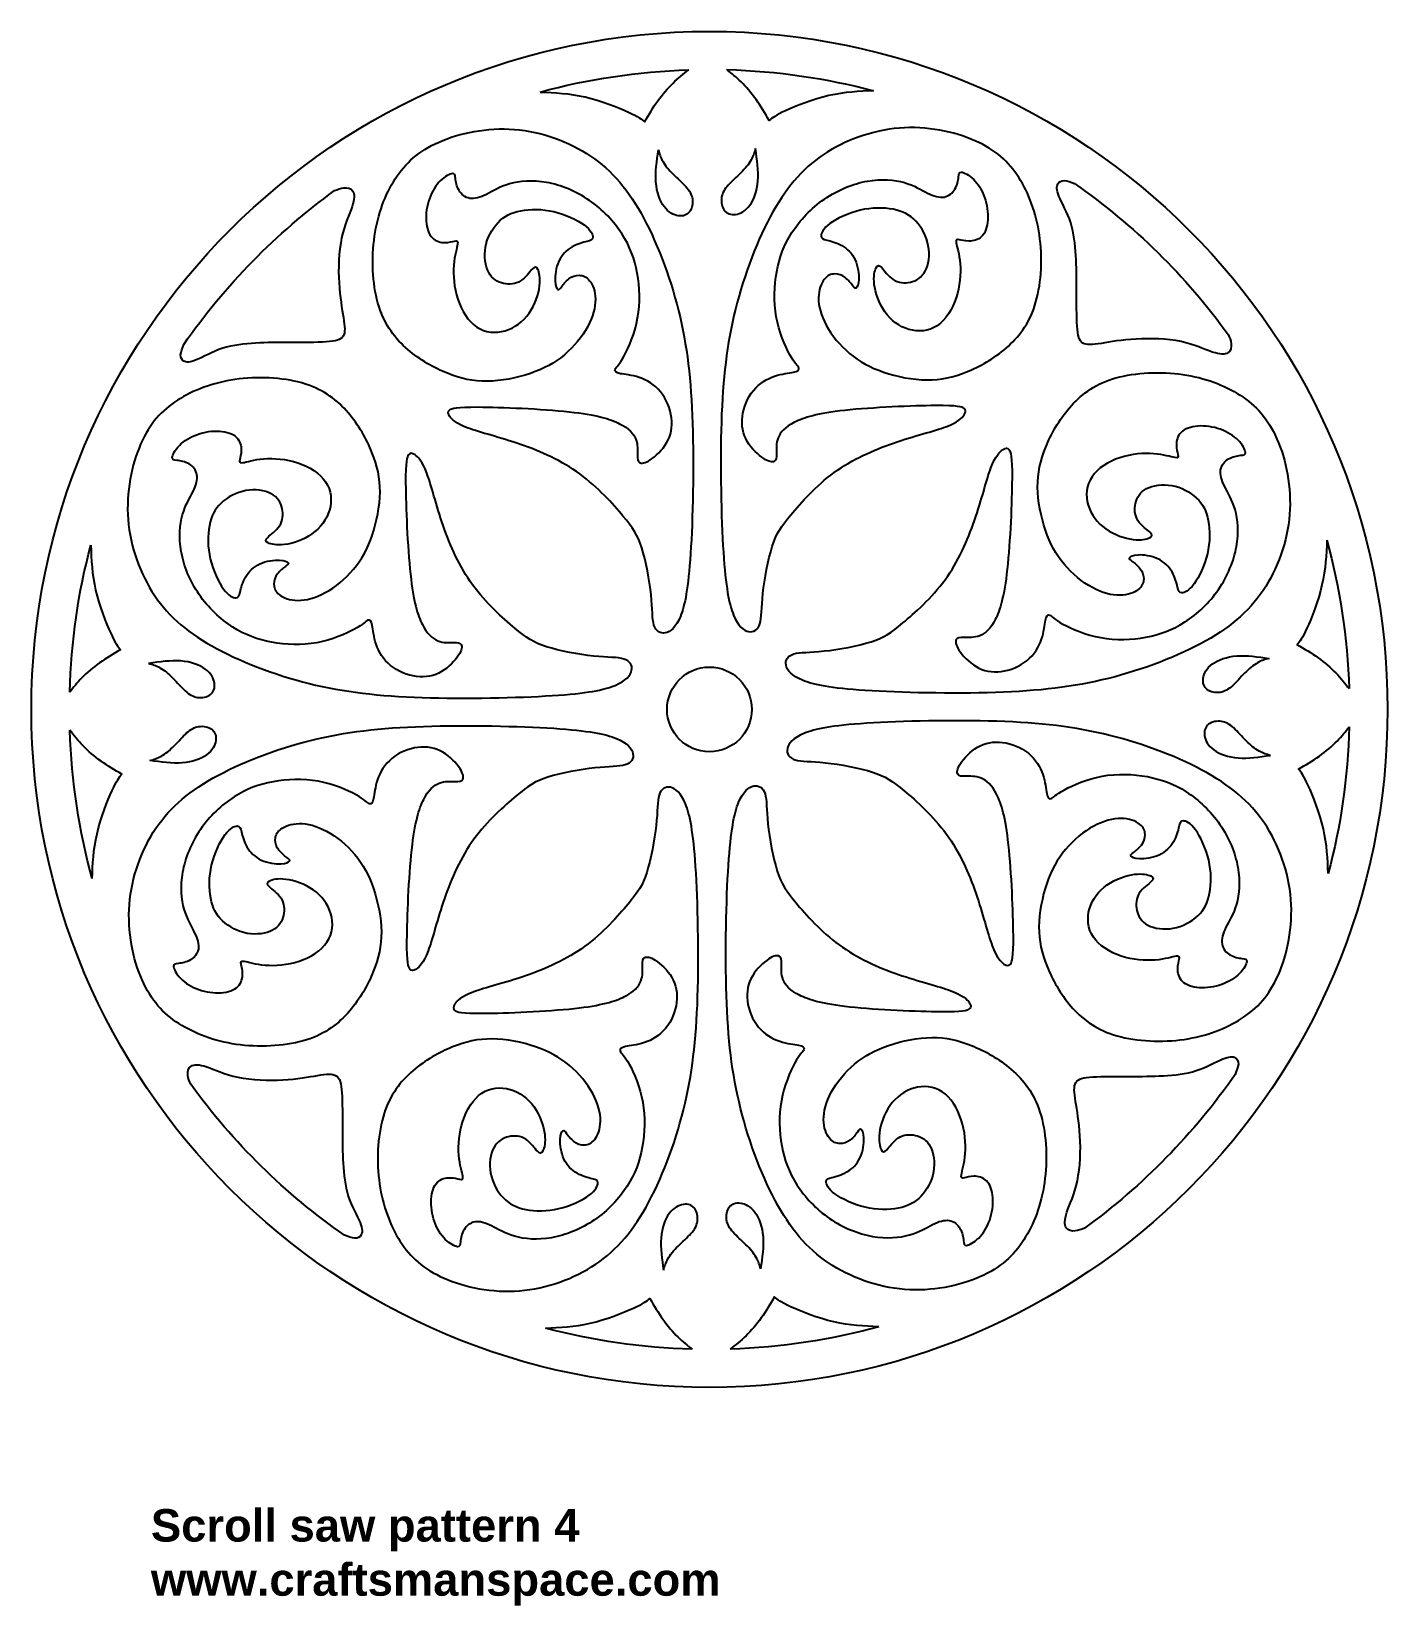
# Model space of a CAD drawing. Extents: x -53 to 59, y -75 to 56.
import ezdxf

# ---------------------------------------------------------------- set-up
doc = ezdxf.new("R2010")
doc.units = 0
doc.header["$MEASUREMENT"] = 0
doc.layers.get('0').update_dxf_attribs({"linetype": 'CONTINUOUS'})
doc.layers.add('LAYER_1', color=7, linetype='CONTINUOUS')

msp = doc.modelspace()

# ---------------------------------------------------------------- texts
at = {"insert": (-43.5, -66.5), "char_height": 2.7, "width": 96, "attachment_point": 1}
msp.add_mtext('\\fArial|b1|i0|c0|p34;Scroll saw pattern 4\\Pwww.craftsmanspace.com}', dxfattribs=at)

# ---------------------------------------------------------------- linework, layer by layer
at = {"layer": 'LAYER_1'}
for major_axis in [(0, 56.38), (0, 3.52)]:
    msp.add_ellipse((2.94, 0), major_axis=major_axis, ratio=1, dxfattribs=at)
for points in [[(-11.13, 51.34), (-7.18, 52.42), (-3.04, 53.05), (1.22, 53.19)], [(4.39, 53.2), (8.6, 53.09), (12.68, 52.48), (16.59, 51.45)], [(33.3, 43.72), (38.23, 40.29), (42.56, 36.04), (46.08, 31.17)], [(-40.77, 30.35), (-37.34, 35.29), (-33.09, 39.61), (-28.23, 43.14)], [(-50.25, 1.44), (-50.14, 5.65), (-49.54, 9.74), (-48.5, 13.65)], [(54.28, 14.07), (55.36, 10.12), (56, 5.99), (56.13, 1.73)], [(-48.39, -14.07), (-49.47, -10.12), (-50.11, -5.99), (-50.24, -1.73)], [(56.14, -1.44), (56.03, -5.65), (55.43, -9.74), (54.39, -13.65)], [(-27.41, -43.72), (-32.34, -40.29), (-36.67, -36.04), (-40.19, -31.17)], [(46.66, -30.35), (43.23, -35.29), (38.98, -39.61), (34.12, -43.14)], [(1.5, -53.2), (-2.71, -53.09), (-6.79, -52.48), (-10.7, -51.45)], [(17.02, -51.34), (13.07, -52.42), (8.93, -53.05), (4.67, -53.19)]]:
    msp.add_open_spline(points, degree=3, dxfattribs=at)
for points, knots in [([(-11.13, 51.34), (-9.92, 51.29), (-8.72, 51.23), (-7.4, 50.93), (-7.4, 50.93), (-6.08, 50.62), (-4.65, 50.06), (-3.8, 49.67), (-3.8, 49.67), (-2.96, 49.29), (-2.7, 49.07), (-2.44, 48.86), (-2.44, 48.86), (-2.09, 49.46), (-1.75, 50.05), (-1.36, 50.6), (-1.36, 50.6), (-0.96, 51.15), (-0.52, 51.66), (-0.09, 52.08), (-0.09, 52.08), (0.35, 52.51), (0.78, 52.85), (1.22, 53.19)], [0, 0, 0, 0, 0.142857, 0.142857, 0.142857, 0.142857, 0.285714, 0.285714, 0.285714, 0.285714, 0.428571, 0.428571, 0.428571, 0.428571, 0.571429, 0.571429, 0.571429, 0.571429, 0.714286, 0.714286, 0.714286, 0.714286, 1, 1, 1, 1]), ([(16.59, 51.45), (15.39, 51.4), (14.19, 51.35), (12.87, 51.04), (12.87, 51.04), (11.55, 50.73), (10.12, 50.17), (9.27, 49.79), (9.27, 49.79), (8.42, 49.4), (8.17, 49.19), (7.91, 48.98), (7.91, 48.98), (7.56, 49.57), (7.22, 50.16), (6.82, 50.71), (6.82, 50.71), (6.43, 51.26), (5.99, 51.77), (5.58, 52.18), (5.58, 52.18), (5.16, 52.59), (4.78, 52.89), (4.39, 53.2)], [0, 0, 0, 0, 0.142857, 0.142857, 0.142857, 0.142857, 0.285714, 0.285714, 0.285714, 0.285714, 0.428571, 0.428571, 0.428571, 0.428571, 0.571429, 0.571429, 0.571429, 0.571429, 0.714286, 0.714286, 0.714286, 0.714286, 1, 1, 1, 1]), ([(4.1, 13.07), (3.91, 15.95), (3.82, 20.29), (3.93, 23.9), (3.93, 23.9), (4.05, 27.5), (4.38, 30.39), (5.11, 33.29), (5.11, 33.29), (5.83, 36.2), (6.96, 39.13), (8.22, 41.38), (8.22, 41.38), (9.49, 43.62), (10.89, 45.19), (12.74, 46.35), (12.74, 46.35), (14.6, 47.51), (16.89, 48.26), (19.16, 48.37), (19.16, 48.37), (21.44, 48.47), (23.69, 47.94), (25.33, 47.15), (25.33, 47.15), (26.97, 46.37), (28, 45.33), (28.81, 43.99), (28.81, 43.99), (29.62, 42.64), (30.2, 40.98), (30.42, 39.11), (30.42, 39.11), (30.65, 37.25), (30.51, 35.19), (30, 33.61), (30, 33.61), (29.5, 32.03), (28.63, 30.92), (27.61, 30.05), (27.61, 30.05), (26.59, 29.17), (25.42, 28.51), (24.32, 28.07), (24.32, 28.07), (23.22, 27.62), (22.19, 27.39), (21.02, 27.4), (21.02, 27.4), (19.84, 27.41), (18.53, 27.67), (17.42, 28.05), (17.42, 28.05), (16.31, 28.43), (15.39, 28.93), (14.59, 29.61), (14.59, 29.61), (13.79, 30.28), (13.1, 31.12), (12.65, 31.94), (12.65, 31.94), (12.21, 32.76), (12.01, 33.56), (12.01, 34.23), (12.01, 34.23), (12.02, 34.9), (12.23, 35.44), (12.49, 35.76), (12.49, 35.76), (12.74, 36.09), (13.05, 36.21), (13.35, 36.21), (13.35, 36.21), (13.66, 36.22), (13.96, 36.11), (14.22, 35.92), (14.22, 35.92), (14.48, 35.73), (14.69, 35.45), (14.83, 35.26), (14.83, 35.26), (14.97, 35.07), (15.04, 34.98), (15.13, 35.04), (15.13, 35.04), (15.23, 35.1), (15.35, 35.31), (15.36, 35.75), (15.36, 35.75), (15.38, 36.18), (15.3, 36.85), (15.05, 37.39), (15.05, 37.39), (14.81, 37.92), (14.4, 38.32), (13.95, 38.57), (13.95, 38.57), (13.51, 38.83), (13.03, 38.95), (12.7, 39.03), (12.7, 39.03), (12.38, 39.11), (12.22, 39.16), (12.22, 39.38), (12.22, 39.38), (12.22, 39.59), (12.38, 39.98), (12.95, 40.4), (12.95, 40.4), (13.52, 40.82), (14.49, 41.28), (15.47, 41.51), (15.47, 41.51), (16.45, 41.74), (17.43, 41.74), (18.22, 41.59), (18.22, 41.59), (19.01, 41.43), (19.61, 41.13), (20.11, 40.6), (20.11, 40.6), (20.61, 40.07), (21, 39.32), (21.14, 38.55), (21.14, 38.55), (21.29, 37.78), (21.17, 36.98), (20.88, 36.45), (20.88, 36.45), (20.59, 35.92), (20.14, 35.65), (19.65, 35.53), (19.65, 35.53), (19.17, 35.42), (18.65, 35.47), (18.23, 35.74), (18.23, 35.74), (17.81, 36.01), (17.48, 36.5), (17.26, 36.74), (17.26, 36.74), (17.03, 36.97), (16.92, 36.95), (16.8, 36.71), (16.8, 36.71), (16.68, 36.47), (16.56, 36.01), (16.65, 35.34), (16.65, 35.34), (16.74, 34.66), (17.03, 33.77), (17.53, 33.06), (17.53, 33.06), (18.03, 32.35), (18.73, 31.83), (19.52, 31.6), (19.52, 31.6), (20.3, 31.37), (21.17, 31.44), (21.88, 31.91), (21.88, 31.91), (22.59, 32.39), (23.14, 33.27), (23.45, 34.23), (23.45, 34.23), (23.77, 35.19), (23.85, 36.23), (23.79, 37.06), (23.79, 37.06), (23.72, 37.88), (23.51, 38.49), (23.46, 38.8), (23.46, 38.8), (23.42, 39.1), (23.53, 39.1), (23.72, 39.06), (23.72, 39.06), (23.91, 39.02), (24.17, 38.94), (24.51, 38.94), (24.51, 38.94), (24.85, 38.94), (25.27, 39.02), (25.57, 39.32), (25.57, 39.32), (25.87, 39.62), (26.04, 40.13), (26.08, 40.72), (26.08, 40.72), (26.12, 41.32), (26.03, 41.98), (25.82, 42.58), (25.82, 42.58), (25.61, 43.18), (25.28, 43.71), (24.91, 44.08), (24.91, 44.08), (24.53, 44.44), (24.11, 44.66), (23.9, 44.68), (23.9, 44.68), (23.69, 44.7), (23.69, 44.54), (23.65, 44.26), (23.65, 44.26), (23.62, 43.99), (23.55, 43.6), (23.35, 43.27), (23.35, 43.27), (23.16, 42.94), (22.84, 42.68), (22.45, 42.61), (22.45, 42.61), (22.06, 42.55), (21.59, 42.69), (21.07, 42.94), (21.07, 42.94), (20.55, 43.2), (19.97, 43.58), (19.15, 43.81), (19.15, 43.81), (18.32, 44.05), (17.24, 44.14), (16.07, 43.93), (16.07, 43.93), (14.89, 43.72), (13.61, 43.2), (12.5, 42.44), (12.5, 42.44), (11.4, 41.68), (10.46, 40.67), (9.8, 39.65), (9.8, 39.65), (9.14, 38.62), (8.75, 37.58), (8.53, 36.4), (8.53, 36.4), (8.32, 35.22), (8.27, 33.91), (8.5, 32.66), (8.5, 32.66), (8.73, 31.41), (9.23, 30.21), (9.62, 29.5), (9.62, 29.5), (10.02, 28.79), (10.3, 28.57), (10.37, 28.4), (10.37, 28.4), (10.44, 28.23), (10.3, 28.11), (9.93, 28.04), (9.93, 28.04), (9.57, 27.96), (8.98, 27.93), (8.36, 27.71), (8.36, 27.71), (7.74, 27.5), (7.09, 27.12), (6.59, 26.52), (6.59, 26.52), (6.1, 25.92), (5.77, 25.11), (5.68, 24.36), (5.68, 24.36), (5.59, 23.6), (5.73, 22.9), (6.08, 22.28), (6.08, 22.28), (6.44, 21.67), (7.02, 21.14), (7.45, 20.86), (7.45, 20.86), (7.88, 20.58), (8.18, 20.54), (8.33, 20.63), (8.33, 20.63), (8.49, 20.72), (8.52, 20.93), (8.51, 21.28), (8.51, 21.28), (8.5, 21.63), (8.47, 22.13), (8.65, 22.59), (8.65, 22.59), (8.83, 23.05), (9.23, 23.49), (10, 23.88), (10, 23.88), (10.78, 24.27), (11.92, 24.62), (14.2, 24.87), (14.2, 24.87), (16.47, 25.11), (19.87, 25.25), (21.74, 25.27), (21.74, 25.27), (23.6, 25.28), (23.94, 25.16), (24.11, 25.03), (24.11, 25.03), (24.28, 24.89), (24.28, 24.74), (24.11, 24.49), (24.11, 24.49), (23.94, 24.24), (23.6, 23.88), (22.6, 23.51), (22.6, 23.51), (21.6, 23.13), (19.94, 22.74), (18.24, 22.15), (18.24, 22.15), (16.54, 21.56), (14.81, 20.79), (13.31, 19.7), (13.31, 19.7), (11.81, 18.6), (10.54, 17.18), (9.72, 16.19), (9.72, 16.19), (8.89, 15.2), (8.5, 14.64), (8.16, 13.55), (8.16, 13.55), (7.81, 12.46), (7.51, 10.84), (7.38, 9.64), (7.38, 9.64), (7.25, 8.43), (7.3, 7.63), (7.14, 7.12), (7.14, 7.12), (6.98, 6.62), (6.62, 6.39), (6.2, 6.47), (6.2, 6.47), (5.79, 6.56), (5.32, 6.94), (4.94, 7.85), (4.94, 7.85), (4.57, 8.76), (4.29, 10.19), (4.1, 13.07)], [0, 0, 0, 0, 0.011494, 0.011494, 0.011494, 0.011494, 0.022989, 0.022989, 0.022989, 0.022989, 0.034483, 0.034483, 0.034483, 0.034483, 0.045977, 0.045977, 0.045977, 0.045977, 0.057471, 0.057471, 0.057471, 0.057471, 0.068966, 0.068966, 0.068966, 0.068966, 0.08046, 0.08046, 0.08046, 0.08046, 0.091954, 0.091954, 0.091954, 0.091954, 0.103448, 0.103448, 0.103448, 0.103448, 0.114943, 0.114943, 0.114943, 0.114943, 0.126437, 0.126437, 0.126437, 0.126437, 0.137931, 0.137931, 0.137931, 0.137931, 0.149425, 0.149425, 0.149425, 0.149425, 0.16092, 0.16092, 0.16092, 0.16092, 0.172414, 0.172414, 0.172414, 0.172414, 0.183908, 0.183908, 0.183908, 0.183908, 0.195402, 0.195402, 0.195402, 0.195402, 0.206897, 0.206897, 0.206897, 0.206897, 0.218391, 0.218391, 0.218391, 0.218391, 0.229885, 0.229885, 0.229885, 0.229885, 0.241379, 0.241379, 0.241379, 0.241379, 0.252874, 0.252874, 0.252874, 0.252874, 0.264368, 0.264368, 0.264368, 0.264368, 0.275862, 0.275862, 0.275862, 0.275862, 0.287356, 0.287356, 0.287356, 0.287356, 0.298851, 0.298851, 0.298851, 0.298851, 0.310345, 0.310345, 0.310345, 0.310345, 0.321839, 0.321839, 0.321839, 0.321839, 0.333333, 0.333333, 0.333333, 0.333333, 0.344828, 0.344828, 0.344828, 0.344828, 0.356322, 0.356322, 0.356322, 0.356322, 0.367816, 0.367816, 0.367816, 0.367816, 0.37931, 0.37931, 0.37931, 0.37931, 0.390805, 0.390805, 0.390805, 0.390805, 0.402299, 0.402299, 0.402299, 0.402299, 0.413793, 0.413793, 0.413793, 0.413793, 0.425287, 0.425287, 0.425287, 0.425287, 0.436782, 0.436782, 0.436782, 0.436782, 0.448276, 0.448276, 0.448276, 0.448276, 0.45977, 0.45977, 0.45977, 0.45977, 0.471264, 0.471264, 0.471264, 0.471264, 0.482759, 0.482759, 0.482759, 0.482759, 0.494253, 0.494253, 0.494253, 0.494253, 0.505747, 0.505747, 0.505747, 0.505747, 0.517241, 0.517241, 0.517241, 0.517241, 0.528736, 0.528736, 0.528736, 0.528736, 0.54023, 0.54023, 0.54023, 0.54023, 0.551724, 0.551724, 0.551724, 0.551724, 0.563218, 0.563218, 0.563218, 0.563218, 0.574713, 0.574713, 0.574713, 0.574713, 0.586207, 0.586207, 0.586207, 0.586207, 0.597701, 0.597701, 0.597701, 0.597701, 0.609195, 0.609195, 0.609195, 0.609195, 0.62069, 0.62069, 0.62069, 0.62069, 0.632184, 0.632184, 0.632184, 0.632184, 0.643678, 0.643678, 0.643678, 0.643678, 0.655172, 0.655172, 0.655172, 0.655172, 0.666667, 0.666667, 0.666667, 0.666667, 0.678161, 0.678161, 0.678161, 0.678161, 0.689655, 0.689655, 0.689655, 0.689655, 0.701149, 0.701149, 0.701149, 0.701149, 0.712644, 0.712644, 0.712644, 0.712644, 0.724138, 0.724138, 0.724138, 0.724138, 0.735632, 0.735632, 0.735632, 0.735632, 0.747126, 0.747126, 0.747126, 0.747126, 0.758621, 0.758621, 0.758621, 0.758621, 0.770115, 0.770115, 0.770115, 0.770115, 0.781609, 0.781609, 0.781609, 0.781609, 0.793103, 0.793103, 0.793103, 0.793103, 0.804598, 0.804598, 0.804598, 0.804598, 0.816092, 0.816092, 0.816092, 0.816092, 0.827586, 0.827586, 0.827586, 0.827586, 0.83908, 0.83908, 0.83908, 0.83908, 0.850575, 0.850575, 0.850575, 0.850575, 0.862069, 0.862069, 0.862069, 0.862069, 0.873563, 0.873563, 0.873563, 0.873563, 0.885057, 0.885057, 0.885057, 0.885057, 0.896552, 0.896552, 0.896552, 0.896552, 0.908046, 0.908046, 0.908046, 0.908046, 0.91954, 0.91954, 0.91954, 0.91954, 0.931034, 0.931034, 0.931034, 0.931034, 0.942529, 0.942529, 0.942529, 0.942529, 0.954023, 0.954023, 0.954023, 0.954023, 0.965517, 0.965517, 0.965517, 0.965517, 0.977011, 0.977011, 0.977011, 0.977011, 1, 1, 1, 1]), ([(1.37, 12.96), (1.56, 15.84), (1.65, 20.17), (1.53, 23.78), (1.53, 23.78), (1.42, 27.39), (1.09, 30.27), (0.36, 33.18), (0.36, 33.18), (-0.36, 36.08), (-1.49, 39.01), (-2.75, 41.26), (-2.75, 41.26), (-4.02, 43.51), (-5.43, 45.08), (-7.28, 46.24), (-7.28, 46.24), (-9.13, 47.4), (-11.42, 48.15), (-13.7, 48.26), (-13.7, 48.26), (-15.97, 48.36), (-18.22, 47.82), (-19.86, 47.04), (-19.86, 47.04), (-21.5, 46.25), (-22.53, 45.22), (-23.34, 43.87), (-23.34, 43.87), (-24.15, 42.53), (-24.73, 40.86), (-24.95, 39), (-24.95, 39), (-25.18, 37.14), (-25.04, 35.08), (-24.53, 33.49), (-24.53, 33.49), (-24.03, 31.91), (-23.16, 30.81), (-22.14, 29.93), (-22.14, 29.93), (-21.12, 29.05), (-19.95, 28.4), (-18.85, 27.95), (-18.85, 27.95), (-17.75, 27.51), (-16.72, 27.27), (-15.55, 27.29), (-15.55, 27.29), (-14.38, 27.3), (-13.06, 27.55), (-11.95, 27.94), (-11.95, 27.94), (-10.84, 28.32), (-9.92, 28.82), (-9.12, 29.49), (-9.12, 29.49), (-8.32, 30.17), (-7.63, 31.01), (-7.18, 31.83), (-7.18, 31.83), (-6.74, 32.65), (-6.54, 33.45), (-6.54, 34.12), (-6.54, 34.12), (-6.55, 34.78), (-6.76, 35.32), (-7.02, 35.65), (-7.02, 35.65), (-7.28, 35.98), (-7.58, 36.1), (-7.89, 36.1), (-7.89, 36.1), (-8.19, 36.11), (-8.49, 36), (-8.75, 35.81), (-8.75, 35.81), (-9.01, 35.61), (-9.22, 35.33), (-9.36, 35.15), (-9.36, 35.15), (-9.5, 34.96), (-9.57, 34.86), (-9.67, 34.92), (-9.67, 34.92), (-9.76, 34.98), (-9.88, 35.19), (-9.89, 35.63), (-9.89, 35.63), (-9.91, 36.07), (-9.83, 36.74), (-9.58, 37.27), (-9.58, 37.27), (-9.34, 37.81), (-8.93, 38.2), (-8.48, 38.46), (-8.48, 38.46), (-8.04, 38.72), (-7.56, 38.84), (-7.24, 38.92), (-7.24, 38.92), (-6.91, 39), (-6.75, 39.05), (-6.75, 39.26), (-6.75, 39.26), (-6.75, 39.48), (-6.91, 39.87), (-7.48, 40.29), (-7.48, 40.29), (-8.05, 40.71), (-9.02, 41.17), (-10, 41.4), (-10, 41.4), (-10.98, 41.62), (-11.96, 41.62), (-12.75, 41.47), (-12.75, 41.47), (-13.54, 41.32), (-14.14, 41.02), (-14.64, 40.49), (-14.64, 40.49), (-15.14, 39.96), (-15.54, 39.21), (-15.68, 38.44), (-15.68, 38.44), (-15.82, 37.67), (-15.7, 36.87), (-15.41, 36.34), (-15.41, 36.34), (-15.13, 35.8), (-14.67, 35.53), (-14.18, 35.42), (-14.18, 35.42), (-13.7, 35.31), (-13.18, 35.36), (-12.76, 35.63), (-12.76, 35.63), (-12.34, 35.9), (-12.01, 36.39), (-11.79, 36.62), (-11.79, 36.62), (-11.56, 36.86), (-11.45, 36.83), (-11.33, 36.59), (-11.33, 36.59), (-11.21, 36.35), (-11.1, 35.9), (-11.18, 35.22), (-11.18, 35.22), (-11.27, 34.55), (-11.56, 33.66), (-12.06, 32.95), (-12.06, 32.95), (-12.56, 32.24), (-13.26, 31.71), (-14.05, 31.49), (-14.05, 31.49), (-14.83, 31.26), (-15.7, 31.33), (-16.41, 31.8), (-16.41, 31.8), (-17.12, 32.28), (-17.67, 33.15), (-17.98, 34.12), (-17.98, 34.12), (-18.3, 35.08), (-18.38, 36.12), (-18.32, 36.94), (-18.32, 36.94), (-18.25, 37.77), (-18.04, 38.38), (-18, 38.68), (-18, 38.68), (-17.95, 38.99), (-18.07, 38.99), (-18.25, 38.95), (-18.25, 38.95), (-18.44, 38.91), (-18.7, 38.82), (-19.04, 38.82), (-19.04, 38.82), (-19.38, 38.82), (-19.8, 38.91), (-20.1, 39.21), (-20.1, 39.21), (-20.4, 39.5), (-20.57, 40.02), (-20.61, 40.61), (-20.61, 40.61), (-20.66, 41.2), (-20.56, 41.87), (-20.35, 42.47), (-20.35, 42.47), (-20.14, 43.07), (-19.81, 43.59), (-19.44, 43.96), (-19.44, 43.96), (-19.06, 44.33), (-18.64, 44.54), (-18.43, 44.57), (-18.43, 44.57), (-18.22, 44.59), (-18.22, 44.42), (-18.18, 44.15), (-18.18, 44.15), (-18.15, 43.87), (-18.08, 43.49), (-17.88, 43.16), (-17.88, 43.16), (-17.69, 42.83), (-17.37, 42.56), (-16.98, 42.5), (-16.98, 42.5), (-16.59, 42.43), (-16.12, 42.57), (-15.6, 42.83), (-15.6, 42.83), (-15.08, 43.09), (-14.5, 43.46), (-13.68, 43.7), (-13.68, 43.7), (-12.85, 43.93), (-11.77, 44.03), (-10.6, 43.82), (-10.6, 43.82), (-9.42, 43.6), (-8.14, 43.09), (-7.04, 42.33), (-7.04, 42.33), (-5.93, 41.57), (-4.99, 40.56), (-4.33, 39.53), (-4.33, 39.53), (-3.67, 38.51), (-3.28, 37.47), (-3.06, 36.29), (-3.06, 36.29), (-2.85, 35.11), (-2.8, 33.8), (-3.03, 32.55), (-3.03, 32.55), (-3.26, 31.29), (-3.76, 30.1), (-4.15, 29.39), (-4.15, 29.39), (-4.55, 28.68), (-4.83, 28.46), (-4.9, 28.29), (-4.9, 28.29), (-4.97, 28.12), (-4.83, 28), (-4.46, 27.92), (-4.46, 27.92), (-4.1, 27.85), (-3.52, 27.81), (-2.89, 27.6), (-2.89, 27.6), (-2.27, 27.39), (-1.62, 27), (-1.13, 26.41), (-1.13, 26.41), (-0.63, 25.81), (-0.31, 25), (-0.21, 24.24), (-0.21, 24.24), (-0.12, 23.49), (-0.26, 22.79), (-0.62, 22.17), (-0.62, 22.17), (-0.97, 21.56), (-1.55, 21.03), (-1.98, 20.75), (-1.98, 20.75), (-2.41, 20.47), (-2.71, 20.43), (-2.87, 20.52), (-2.87, 20.52), (-3.02, 20.61), (-3.05, 20.82), (-3.04, 21.17), (-3.04, 21.17), (-3.04, 21.52), (-3, 22.01), (-3.18, 22.48), (-3.18, 22.48), (-3.36, 22.94), (-3.76, 23.37), (-4.53, 23.76), (-4.53, 23.76), (-5.31, 24.16), (-6.46, 24.51), (-8.73, 24.75), (-8.73, 24.75), (-11, 25), (-14.4, 25.14), (-16.27, 25.15), (-16.27, 25.15), (-18.14, 25.16), (-18.48, 25.05), (-18.65, 24.91), (-18.65, 24.91), (-18.82, 24.78), (-18.82, 24.63), (-18.65, 24.37), (-18.65, 24.37), (-18.48, 24.12), (-18.14, 23.77), (-17.13, 23.4), (-17.13, 23.4), (-16.13, 23.02), (-14.47, 22.62), (-12.77, 22.04), (-12.77, 22.04), (-11.07, 21.45), (-9.34, 20.68), (-7.84, 19.58), (-7.84, 19.58), (-6.34, 18.49), (-5.07, 17.07), (-4.25, 16.08), (-4.25, 16.08), (-3.42, 15.09), (-3.04, 14.53), (-2.69, 13.44), (-2.69, 13.44), (-2.34, 12.35), (-2.04, 10.73), (-1.91, 9.52), (-1.91, 9.52), (-1.78, 8.32), (-1.83, 7.52), (-1.67, 7.01), (-1.67, 7.01), (-1.51, 6.5), (-1.15, 6.28), (-0.73, 6.36), (-0.73, 6.36), (-0.32, 6.44), (0.15, 6.83), (0.53, 7.74), (0.53, 7.74), (0.9, 8.65), (1.18, 10.08), (1.37, 12.96)], [0, 0, 0, 0, 0.011494, 0.011494, 0.011494, 0.011494, 0.022989, 0.022989, 0.022989, 0.022989, 0.034483, 0.034483, 0.034483, 0.034483, 0.045977, 0.045977, 0.045977, 0.045977, 0.057471, 0.057471, 0.057471, 0.057471, 0.068966, 0.068966, 0.068966, 0.068966, 0.08046, 0.08046, 0.08046, 0.08046, 0.091954, 0.091954, 0.091954, 0.091954, 0.103448, 0.103448, 0.103448, 0.103448, 0.114943, 0.114943, 0.114943, 0.114943, 0.126437, 0.126437, 0.126437, 0.126437, 0.137931, 0.137931, 0.137931, 0.137931, 0.149425, 0.149425, 0.149425, 0.149425, 0.16092, 0.16092, 0.16092, 0.16092, 0.172414, 0.172414, 0.172414, 0.172414, 0.183908, 0.183908, 0.183908, 0.183908, 0.195402, 0.195402, 0.195402, 0.195402, 0.206897, 0.206897, 0.206897, 0.206897, 0.218391, 0.218391, 0.218391, 0.218391, 0.229885, 0.229885, 0.229885, 0.229885, 0.241379, 0.241379, 0.241379, 0.241379, 0.252874, 0.252874, 0.252874, 0.252874, 0.264368, 0.264368, 0.264368, 0.264368, 0.275862, 0.275862, 0.275862, 0.275862, 0.287356, 0.287356, 0.287356, 0.287356, 0.298851, 0.298851, 0.298851, 0.298851, 0.310345, 0.310345, 0.310345, 0.310345, 0.321839, 0.321839, 0.321839, 0.321839, 0.333333, 0.333333, 0.333333, 0.333333, 0.344828, 0.344828, 0.344828, 0.344828, 0.356322, 0.356322, 0.356322, 0.356322, 0.367816, 0.367816, 0.367816, 0.367816, 0.37931, 0.37931, 0.37931, 0.37931, 0.390805, 0.390805, 0.390805, 0.390805, 0.402299, 0.402299, 0.402299, 0.402299, 0.413793, 0.413793, 0.413793, 0.413793, 0.425287, 0.425287, 0.425287, 0.425287, 0.436782, 0.436782, 0.436782, 0.436782, 0.448276, 0.448276, 0.448276, 0.448276, 0.45977, 0.45977, 0.45977, 0.45977, 0.471264, 0.471264, 0.471264, 0.471264, 0.482759, 0.482759, 0.482759, 0.482759, 0.494253, 0.494253, 0.494253, 0.494253, 0.505747, 0.505747, 0.505747, 0.505747, 0.517241, 0.517241, 0.517241, 0.517241, 0.528736, 0.528736, 0.528736, 0.528736, 0.54023, 0.54023, 0.54023, 0.54023, 0.551724, 0.551724, 0.551724, 0.551724, 0.563218, 0.563218, 0.563218, 0.563218, 0.574713, 0.574713, 0.574713, 0.574713, 0.586207, 0.586207, 0.586207, 0.586207, 0.597701, 0.597701, 0.597701, 0.597701, 0.609195, 0.609195, 0.609195, 0.609195, 0.62069, 0.62069, 0.62069, 0.62069, 0.632184, 0.632184, 0.632184, 0.632184, 0.643678, 0.643678, 0.643678, 0.643678, 0.655172, 0.655172, 0.655172, 0.655172, 0.666667, 0.666667, 0.666667, 0.666667, 0.678161, 0.678161, 0.678161, 0.678161, 0.689655, 0.689655, 0.689655, 0.689655, 0.701149, 0.701149, 0.701149, 0.701149, 0.712644, 0.712644, 0.712644, 0.712644, 0.724138, 0.724138, 0.724138, 0.724138, 0.735632, 0.735632, 0.735632, 0.735632, 0.747126, 0.747126, 0.747126, 0.747126, 0.758621, 0.758621, 0.758621, 0.758621, 0.770115, 0.770115, 0.770115, 0.770115, 0.781609, 0.781609, 0.781609, 0.781609, 0.793103, 0.793103, 0.793103, 0.793103, 0.804598, 0.804598, 0.804598, 0.804598, 0.816092, 0.816092, 0.816092, 0.816092, 0.827586, 0.827586, 0.827586, 0.827586, 0.83908, 0.83908, 0.83908, 0.83908, 0.850575, 0.850575, 0.850575, 0.850575, 0.862069, 0.862069, 0.862069, 0.862069, 0.873563, 0.873563, 0.873563, 0.873563, 0.885057, 0.885057, 0.885057, 0.885057, 0.896552, 0.896552, 0.896552, 0.896552, 0.908046, 0.908046, 0.908046, 0.908046, 0.91954, 0.91954, 0.91954, 0.91954, 0.931034, 0.931034, 0.931034, 0.931034, 0.942529, 0.942529, 0.942529, 0.942529, 0.954023, 0.954023, 0.954023, 0.954023, 0.965517, 0.965517, 0.965517, 0.965517, 0.977011, 0.977011, 0.977011, 0.977011, 1, 1, 1, 1]), ([(-1.3, 46.53), (-1.43, 45.6), (-1.57, 44.66), (-1.51, 43.84), (-1.51, 43.84), (-1.44, 43.01), (-1.19, 42.29), (-0.83, 41.81), (-0.83, 41.81), (-0.48, 41.34), (-0.04, 41.1), (0.35, 41.05), (0.35, 41.05), (0.75, 40.99), (1.09, 41.11), (1.29, 41.39), (1.29, 41.39), (1.5, 41.66), (1.58, 42.08), (1.52, 42.45), (1.52, 42.45), (1.47, 42.82), (1.28, 43.15), (0.98, 43.48), (0.98, 43.48), (0.68, 43.81), (0.27, 44.15), (-0.08, 44.51), (-0.08, 44.51), (-0.44, 44.86), (-0.75, 45.24), (-0.94, 45.58), (-0.94, 45.58), (-1.13, 45.92), (-1.22, 46.22), (-1.3, 46.53)], [0, 0, 0, 0, 0.1, 0.1, 0.1, 0.1, 0.2, 0.2, 0.2, 0.2, 0.3, 0.3, 0.3, 0.3, 0.4, 0.4, 0.4, 0.4, 0.5, 0.5, 0.5, 0.5, 0.6, 0.6, 0.6, 0.6, 0.7, 0.7, 0.7, 0.7, 0.8, 0.8, 0.8, 0.8, 1, 1, 1, 1]), ([(6.77, 46.64), (6.9, 45.71), (7.04, 44.78), (6.97, 43.95), (6.97, 43.95), (6.91, 43.13), (6.65, 42.4), (6.3, 41.93), (6.3, 41.93), (5.95, 41.45), (5.51, 41.22), (5.11, 41.16), (5.11, 41.16), (4.72, 41.1), (4.38, 41.23), (4.17, 41.5), (4.17, 41.5), (3.97, 41.77), (3.89, 42.19), (3.95, 42.57), (3.95, 42.57), (4, 42.94), (4.19, 43.26), (4.49, 43.59), (4.49, 43.59), (4.79, 43.92), (5.2, 44.26), (5.55, 44.62), (5.55, 44.62), (5.91, 44.98), (6.22, 45.35), (6.41, 45.69), (6.41, 45.69), (6.6, 46.03), (6.68, 46.34), (6.77, 46.64)], [0, 0, 0, 0, 0.1, 0.1, 0.1, 0.1, 0.2, 0.2, 0.2, 0.2, 0.3, 0.3, 0.3, 0.3, 0.4, 0.4, 0.4, 0.4, 0.5, 0.5, 0.5, 0.5, 0.6, 0.6, 0.6, 0.6, 0.7, 0.7, 0.7, 0.7, 0.8, 0.8, 0.8, 0.8, 1, 1, 1, 1]), ([(-28.23, 43.14), (-27.98, 43.24), (-27.74, 43.35), (-27.46, 43.37), (-27.46, 43.37), (-27.18, 43.4), (-26.87, 43.35), (-26.71, 43.11), (-26.71, 43.11), (-26.56, 42.87), (-26.56, 42.44), (-26.77, 41.81), (-26.77, 41.81), (-26.99, 41.17), (-27.41, 40.34), (-27.64, 39.21), (-27.64, 39.21), (-27.88, 38.07), (-27.93, 36.65), (-27.86, 35.46), (-27.86, 35.46), (-27.79, 34.27), (-27.61, 33.32), (-27.49, 32.59), (-27.49, 32.59), (-27.38, 31.85), (-27.32, 31.34), (-27.51, 31.03), (-27.51, 31.03), (-27.7, 30.72), (-28.14, 30.61), (-28.93, 30.56), (-28.93, 30.56), (-29.73, 30.51), (-30.89, 30.52), (-31.93, 30.52), (-31.93, 30.52), (-32.96, 30.52), (-33.88, 30.51), (-34.8, 30.46), (-34.8, 30.46), (-35.73, 30.41), (-36.67, 30.31), (-37.53, 30.03), (-37.53, 30.03), (-38.39, 29.75), (-39.18, 29.28), (-39.73, 29.06), (-39.73, 29.06), (-40.27, 28.84), (-40.56, 28.86), (-40.75, 28.96), (-40.75, 28.96), (-40.95, 29.07), (-41.04, 29.25), (-41.03, 29.49), (-41.03, 29.49), (-41.01, 29.74), (-40.89, 30.04), (-40.77, 30.35)], [0, 0, 0, 0, 0.0625, 0.0625, 0.0625, 0.0625, 0.125, 0.125, 0.125, 0.125, 0.1875, 0.1875, 0.1875, 0.1875, 0.25, 0.25, 0.25, 0.25, 0.3125, 0.3125, 0.3125, 0.3125, 0.375, 0.375, 0.375, 0.375, 0.4375, 0.4375, 0.4375, 0.4375, 0.5, 0.5, 0.5, 0.5, 0.5625, 0.5625, 0.5625, 0.5625, 0.625, 0.625, 0.625, 0.625, 0.6875, 0.6875, 0.6875, 0.6875, 0.75, 0.75, 0.75, 0.75, 0.8125, 0.8125, 0.8125, 0.8125, 0.875, 0.875, 0.875, 0.875, 1, 1, 1, 1]), ([(46.08, 31.17), (46.19, 30.93), (46.29, 30.69), (46.32, 30.41), (46.32, 30.41), (46.34, 30.13), (46.29, 29.81), (46.05, 29.66), (46.05, 29.66), (45.81, 29.5), (45.38, 29.51), (44.75, 29.72), (44.75, 29.72), (44.12, 29.93), (43.28, 30.36), (42.15, 30.59), (42.15, 30.59), (41.02, 30.82), (39.6, 30.87), (38.41, 30.8), (38.41, 30.8), (37.22, 30.74), (36.26, 30.55), (35.53, 30.44), (35.53, 30.44), (34.8, 30.32), (34.29, 30.27), (33.98, 30.46), (33.98, 30.46), (33.67, 30.65), (33.56, 31.08), (33.51, 31.88), (33.51, 31.88), (33.46, 32.68), (33.47, 33.83), (33.47, 34.87), (33.47, 34.87), (33.47, 35.91), (33.46, 36.82), (33.4, 37.75), (33.4, 37.75), (33.35, 38.67), (33.26, 39.61), (32.98, 40.47), (32.98, 40.47), (32.7, 41.34), (32.23, 42.13), (32, 42.67), (32, 42.67), (31.78, 43.21), (31.81, 43.51), (31.91, 43.7), (31.91, 43.7), (32.01, 43.89), (32.19, 43.99), (32.44, 43.97), (32.44, 43.97), (32.68, 43.96), (32.99, 43.84), (33.3, 43.72)], [0, 0, 0, 0, 0.0625, 0.0625, 0.0625, 0.0625, 0.125, 0.125, 0.125, 0.125, 0.1875, 0.1875, 0.1875, 0.1875, 0.25, 0.25, 0.25, 0.25, 0.3125, 0.3125, 0.3125, 0.3125, 0.375, 0.375, 0.375, 0.375, 0.4375, 0.4375, 0.4375, 0.4375, 0.5, 0.5, 0.5, 0.5, 0.5625, 0.5625, 0.5625, 0.5625, 0.625, 0.625, 0.625, 0.625, 0.6875, 0.6875, 0.6875, 0.6875, 0.75, 0.75, 0.75, 0.75, 0.8125, 0.8125, 0.8125, 0.8125, 0.875, 0.875, 0.875, 0.875, 1, 1, 1, 1]), ([(-10.13, 1.15), (-13.01, 0.97), (-17.34, 0.87), (-20.95, 0.99), (-20.95, 0.99), (-24.56, 1.11), (-27.44, 1.44), (-30.35, 2.16), (-30.35, 2.16), (-33.25, 2.89), (-36.18, 4.01), (-38.43, 5.28), (-38.43, 5.28), (-40.68, 6.54), (-42.25, 7.95), (-43.41, 9.8), (-43.41, 9.8), (-44.57, 11.65), (-45.32, 13.95), (-45.42, 16.22), (-45.42, 16.22), (-45.53, 18.49), (-44.99, 20.74), (-44.21, 22.38), (-44.21, 22.38), (-43.42, 24.02), (-42.39, 25.05), (-41.04, 25.86), (-41.04, 25.86), (-39.7, 26.67), (-38.03, 27.26), (-36.17, 27.48), (-36.17, 27.48), (-34.31, 27.7), (-32.24, 27.56), (-30.66, 27.06), (-30.66, 27.06), (-29.08, 26.55), (-27.98, 25.69), (-27.1, 24.67), (-27.1, 24.67), (-26.22, 23.65), (-25.57, 22.48), (-25.12, 21.37), (-25.12, 21.37), (-24.68, 20.27), (-24.44, 19.24), (-24.45, 18.07), (-24.45, 18.07), (-24.47, 16.9), (-24.72, 15.59), (-25.1, 14.47), (-25.1, 14.47), (-25.48, 13.36), (-25.99, 12.45), (-26.66, 11.65), (-26.66, 11.65), (-27.34, 10.84), (-28.18, 10.15), (-29, 9.71), (-29, 9.71), (-29.82, 9.26), (-30.62, 9.06), (-31.28, 9.07), (-31.28, 9.07), (-31.95, 9.07), (-32.49, 9.28), (-32.82, 9.54), (-32.82, 9.54), (-33.15, 9.8), (-33.26, 10.1), (-33.27, 10.41), (-33.27, 10.41), (-33.28, 10.71), (-33.17, 11.02), (-32.98, 11.28), (-32.98, 11.28), (-32.78, 11.53), (-32.5, 11.74), (-32.31, 11.89), (-32.31, 11.89), (-32.13, 12.03), (-32.03, 12.1), (-32.09, 12.19), (-32.09, 12.19), (-32.15, 12.28), (-32.36, 12.4), (-32.8, 12.42), (-32.8, 12.42), (-33.24, 12.44), (-33.91, 12.35), (-34.44, 12.11), (-34.44, 12.11), (-34.97, 11.86), (-35.37, 11.45), (-35.63, 11.01), (-35.63, 11.01), (-35.89, 10.56), (-36.01, 10.08), (-36.09, 9.76), (-36.09, 9.76), (-36.17, 9.44), (-36.22, 9.27), (-36.43, 9.27), (-36.43, 9.27), (-36.65, 9.27), (-37.04, 9.44), (-37.46, 10.01), (-37.46, 10.01), (-37.88, 10.57), (-38.34, 11.55), (-38.56, 12.52), (-38.56, 12.52), (-38.79, 13.5), (-38.79, 14.49), (-38.64, 15.28), (-38.64, 15.28), (-38.49, 16.07), (-38.18, 16.67), (-37.66, 17.16), (-37.66, 17.16), (-37.13, 17.66), (-36.38, 18.06), (-35.61, 18.2), (-35.61, 18.2), (-34.83, 18.34), (-34.04, 18.22), (-33.5, 17.94), (-33.5, 17.94), (-32.97, 17.65), (-32.7, 17.19), (-32.59, 16.71), (-32.59, 16.71), (-32.48, 16.22), (-32.53, 15.7), (-32.8, 15.28), (-32.8, 15.28), (-33.06, 14.86), (-33.56, 14.53), (-33.79, 14.31), (-33.79, 14.31), (-34.03, 14.09), (-34, 13.97), (-33.76, 13.85), (-33.76, 13.85), (-33.52, 13.74), (-33.06, 13.62), (-32.39, 13.71), (-32.39, 13.71), (-31.72, 13.79), (-30.83, 14.09), (-30.12, 14.59), (-30.12, 14.59), (-29.41, 15.08), (-28.88, 15.79), (-28.65, 16.57), (-28.65, 16.57), (-28.43, 17.36), (-28.5, 18.22), (-28.97, 18.93), (-28.97, 18.93), (-29.44, 19.64), (-30.32, 20.19), (-31.28, 20.51), (-31.28, 20.51), (-32.24, 20.82), (-33.29, 20.91), (-34.11, 20.84), (-34.11, 20.84), (-34.94, 20.78), (-35.55, 20.57), (-35.85, 20.52), (-35.85, 20.52), (-36.16, 20.47), (-36.16, 20.59), (-36.12, 20.78), (-36.12, 20.78), (-36.08, 20.96), (-35.99, 21.22), (-35.99, 21.56), (-35.99, 21.56), (-35.99, 21.9), (-36.08, 22.32), (-36.37, 22.62), (-36.37, 22.62), (-36.67, 22.92), (-37.19, 23.1), (-37.78, 23.14), (-37.78, 23.14), (-38.37, 23.18), (-39.04, 23.09), (-39.64, 22.87), (-39.64, 22.87), (-40.23, 22.66), (-40.76, 22.34), (-41.13, 21.96), (-41.13, 21.96), (-41.5, 21.59), (-41.71, 21.16), (-41.73, 20.95), (-41.73, 20.95), (-41.76, 20.74), (-41.59, 20.74), (-41.32, 20.71), (-41.32, 20.71), (-41.04, 20.67), (-40.66, 20.6), (-40.33, 20.41), (-40.33, 20.41), (-40, 20.22), (-39.73, 19.9), (-39.67, 19.51), (-39.67, 19.51), (-39.6, 19.11), (-39.74, 18.65), (-40, 18.12), (-40, 18.12), (-40.26, 17.6), (-40.63, 17.03), (-40.87, 16.2), (-40.87, 16.2), (-41.1, 15.38), (-41.2, 14.3), (-40.98, 13.12), (-40.98, 13.12), (-40.77, 11.94), (-40.26, 10.67), (-39.5, 9.56), (-39.5, 9.56), (-38.73, 8.45), (-37.73, 7.52), (-36.7, 6.85), (-36.7, 6.85), (-35.68, 6.19), (-34.63, 5.81), (-33.46, 5.59), (-33.46, 5.59), (-32.28, 5.37), (-30.97, 5.32), (-29.71, 5.55), (-29.71, 5.55), (-28.46, 5.78), (-27.27, 6.29), (-26.56, 6.68), (-26.56, 6.68), (-25.85, 7.07), (-25.62, 7.35), (-25.46, 7.42), (-25.46, 7.42), (-25.29, 7.49), (-25.17, 7.35), (-25.09, 6.99), (-25.09, 6.99), (-25.02, 6.63), (-24.98, 6.04), (-24.77, 5.42), (-24.77, 5.42), (-24.56, 4.8), (-24.17, 4.14), (-23.57, 3.65), (-23.57, 3.65), (-22.98, 3.16), (-22.17, 2.83), (-21.41, 2.74), (-21.41, 2.74), (-20.66, 2.64), (-19.95, 2.78), (-19.34, 3.14), (-19.34, 3.14), (-18.72, 3.5), (-18.2, 4.07), (-17.92, 4.5), (-17.92, 4.5), (-17.64, 4.94), (-17.6, 5.23), (-17.69, 5.39), (-17.69, 5.39), (-17.78, 5.55), (-17.99, 5.57), (-18.34, 5.56), (-18.34, 5.56), (-18.69, 5.56), (-19.18, 5.52), (-19.64, 5.71), (-19.64, 5.71), (-20.11, 5.89), (-20.54, 6.29), (-20.93, 7.06), (-20.93, 7.06), (-21.33, 7.83), (-21.68, 8.98), (-21.92, 11.25), (-21.92, 11.25), (-22.17, 13.53), (-22.31, 16.92), (-22.32, 18.79), (-22.32, 18.79), (-22.33, 20.66), (-22.22, 21), (-22.08, 21.17), (-22.08, 21.17), (-21.95, 21.34), (-21.79, 21.34), (-21.54, 21.17), (-21.54, 21.17), (-21.29, 21), (-20.94, 20.66), (-20.56, 19.66), (-20.56, 19.66), (-20.19, 18.66), (-19.79, 16.99), (-19.2, 15.29), (-19.2, 15.29), (-18.62, 13.6), (-17.85, 11.86), (-16.75, 10.36), (-16.75, 10.36), (-15.66, 8.86), (-14.24, 7.6), (-13.25, 6.77), (-13.25, 6.77), (-12.26, 5.95), (-11.7, 5.56), (-10.61, 5.21), (-10.61, 5.21), (-9.52, 4.87), (-7.9, 4.56), (-6.69, 4.43), (-6.69, 4.43), (-5.49, 4.31), (-4.69, 4.35), (-4.18, 4.19), (-4.18, 4.19), (-3.67, 4.04), (-3.45, 3.67), (-3.53, 3.26), (-3.53, 3.26), (-3.61, 2.84), (-4, 2.37), (-4.91, 2), (-4.91, 2), (-5.81, 1.62), (-7.24, 1.34), (-10.13, 1.15)], [0, 0, 0, 0, 0.011494, 0.011494, 0.011494, 0.011494, 0.022989, 0.022989, 0.022989, 0.022989, 0.034483, 0.034483, 0.034483, 0.034483, 0.045977, 0.045977, 0.045977, 0.045977, 0.057471, 0.057471, 0.057471, 0.057471, 0.068966, 0.068966, 0.068966, 0.068966, 0.08046, 0.08046, 0.08046, 0.08046, 0.091954, 0.091954, 0.091954, 0.091954, 0.103448, 0.103448, 0.103448, 0.103448, 0.114943, 0.114943, 0.114943, 0.114943, 0.126437, 0.126437, 0.126437, 0.126437, 0.137931, 0.137931, 0.137931, 0.137931, 0.149425, 0.149425, 0.149425, 0.149425, 0.16092, 0.16092, 0.16092, 0.16092, 0.172414, 0.172414, 0.172414, 0.172414, 0.183908, 0.183908, 0.183908, 0.183908, 0.195402, 0.195402, 0.195402, 0.195402, 0.206897, 0.206897, 0.206897, 0.206897, 0.218391, 0.218391, 0.218391, 0.218391, 0.229885, 0.229885, 0.229885, 0.229885, 0.241379, 0.241379, 0.241379, 0.241379, 0.252874, 0.252874, 0.252874, 0.252874, 0.264368, 0.264368, 0.264368, 0.264368, 0.275862, 0.275862, 0.275862, 0.275862, 0.287356, 0.287356, 0.287356, 0.287356, 0.298851, 0.298851, 0.298851, 0.298851, 0.310345, 0.310345, 0.310345, 0.310345, 0.321839, 0.321839, 0.321839, 0.321839, 0.333333, 0.333333, 0.333333, 0.333333, 0.344828, 0.344828, 0.344828, 0.344828, 0.356322, 0.356322, 0.356322, 0.356322, 0.367816, 0.367816, 0.367816, 0.367816, 0.37931, 0.37931, 0.37931, 0.37931, 0.390805, 0.390805, 0.390805, 0.390805, 0.402299, 0.402299, 0.402299, 0.402299, 0.413793, 0.413793, 0.413793, 0.413793, 0.425287, 0.425287, 0.425287, 0.425287, 0.436782, 0.436782, 0.436782, 0.436782, 0.448276, 0.448276, 0.448276, 0.448276, 0.45977, 0.45977, 0.45977, 0.45977, 0.471264, 0.471264, 0.471264, 0.471264, 0.482759, 0.482759, 0.482759, 0.482759, 0.494253, 0.494253, 0.494253, 0.494253, 0.505747, 0.505747, 0.505747, 0.505747, 0.517241, 0.517241, 0.517241, 0.517241, 0.528736, 0.528736, 0.528736, 0.528736, 0.54023, 0.54023, 0.54023, 0.54023, 0.551724, 0.551724, 0.551724, 0.551724, 0.563218, 0.563218, 0.563218, 0.563218, 0.574713, 0.574713, 0.574713, 0.574713, 0.586207, 0.586207, 0.586207, 0.586207, 0.597701, 0.597701, 0.597701, 0.597701, 0.609195, 0.609195, 0.609195, 0.609195, 0.62069, 0.62069, 0.62069, 0.62069, 0.632184, 0.632184, 0.632184, 0.632184, 0.643678, 0.643678, 0.643678, 0.643678, 0.655172, 0.655172, 0.655172, 0.655172, 0.666667, 0.666667, 0.666667, 0.666667, 0.678161, 0.678161, 0.678161, 0.678161, 0.689655, 0.689655, 0.689655, 0.689655, 0.701149, 0.701149, 0.701149, 0.701149, 0.712644, 0.712644, 0.712644, 0.712644, 0.724138, 0.724138, 0.724138, 0.724138, 0.735632, 0.735632, 0.735632, 0.735632, 0.747126, 0.747126, 0.747126, 0.747126, 0.758621, 0.758621, 0.758621, 0.758621, 0.770115, 0.770115, 0.770115, 0.770115, 0.781609, 0.781609, 0.781609, 0.781609, 0.793103, 0.793103, 0.793103, 0.793103, 0.804598, 0.804598, 0.804598, 0.804598, 0.816092, 0.816092, 0.816092, 0.816092, 0.827586, 0.827586, 0.827586, 0.827586, 0.83908, 0.83908, 0.83908, 0.83908, 0.850575, 0.850575, 0.850575, 0.850575, 0.862069, 0.862069, 0.862069, 0.862069, 0.873563, 0.873563, 0.873563, 0.873563, 0.885057, 0.885057, 0.885057, 0.885057, 0.896552, 0.896552, 0.896552, 0.896552, 0.908046, 0.908046, 0.908046, 0.908046, 0.91954, 0.91954, 0.91954, 0.91954, 0.931034, 0.931034, 0.931034, 0.931034, 0.942529, 0.942529, 0.942529, 0.942529, 0.954023, 0.954023, 0.954023, 0.954023, 0.965517, 0.965517, 0.965517, 0.965517, 0.977011, 0.977011, 0.977011, 0.977011, 1, 1, 1, 1]), ([(15.9, 1.57), (18.78, 1.39), (23.12, 1.29), (26.73, 1.41), (26.73, 1.41), (30.34, 1.53), (33.22, 1.86), (36.12, 2.58), (36.12, 2.58), (39.03, 3.31), (41.96, 4.43), (44.21, 5.7), (44.21, 5.7), (46.46, 6.96), (48.03, 8.37), (49.19, 10.22), (49.19, 10.22), (50.35, 12.07), (51.1, 14.37), (51.2, 16.64), (51.2, 16.64), (51.31, 18.91), (50.77, 21.16), (49.98, 22.8), (49.98, 22.8), (49.2, 24.44), (48.17, 25.47), (46.82, 26.28), (46.82, 26.28), (45.47, 27.09), (43.81, 27.68), (41.95, 27.9), (41.95, 27.9), (40.08, 28.12), (38.02, 27.98), (36.44, 27.48), (36.44, 27.48), (34.86, 26.97), (33.76, 26.11), (32.88, 25.09), (32.88, 25.09), (32, 24.07), (31.34, 22.9), (30.9, 21.8), (30.9, 21.8), (30.45, 20.69), (30.22, 19.66), (30.23, 18.49), (30.23, 18.49), (30.24, 17.32), (30.5, 16.01), (30.88, 14.9), (30.88, 14.9), (31.26, 13.78), (31.76, 12.87), (32.44, 12.07), (32.44, 12.07), (33.11, 11.26), (33.96, 10.57), (34.78, 10.13), (34.78, 10.13), (35.6, 9.68), (36.39, 9.48), (37.06, 9.49), (37.06, 9.49), (37.73, 9.49), (38.27, 9.71), (38.59, 9.96), (38.59, 9.96), (38.92, 10.22), (39.04, 10.53), (39.05, 10.83), (39.05, 10.83), (39.05, 11.13), (38.95, 11.44), (38.75, 11.7), (38.75, 11.7), (38.56, 11.95), (38.28, 12.17), (38.09, 12.31), (38.09, 12.31), (37.9, 12.45), (37.81, 12.52), (37.87, 12.61), (37.87, 12.61), (37.93, 12.7), (38.14, 12.82), (38.58, 12.84), (38.58, 12.84), (39.02, 12.86), (39.68, 12.77), (40.22, 12.53), (40.22, 12.53), (40.75, 12.28), (41.15, 11.87), (41.41, 11.43), (41.41, 11.43), (41.66, 10.98), (41.78, 10.5), (41.86, 10.18), (41.86, 10.18), (41.95, 9.86), (41.99, 9.69), (42.21, 9.69), (42.21, 9.69), (42.43, 9.69), (42.81, 9.86), (43.23, 10.43), (43.23, 10.43), (43.66, 10.99), (44.11, 11.97), (44.34, 12.94), (44.34, 12.94), (44.57, 13.92), (44.57, 14.91), (44.42, 15.7), (44.42, 15.7), (44.27, 16.49), (43.96, 17.09), (43.43, 17.58), (43.43, 17.58), (42.91, 18.08), (42.16, 18.48), (41.38, 18.62), (41.38, 18.62), (40.61, 18.76), (39.81, 18.64), (39.28, 18.36), (39.28, 18.36), (38.75, 18.07), (38.48, 17.61), (38.37, 17.13), (38.37, 17.13), (38.25, 16.64), (38.3, 16.13), (38.57, 15.7), (38.57, 15.7), (38.84, 15.28), (39.33, 14.95), (39.57, 14.73), (39.57, 14.73), (39.8, 14.51), (39.78, 14.39), (39.54, 14.27), (39.54, 14.27), (39.3, 14.16), (38.84, 14.04), (38.17, 14.13), (38.17, 14.13), (37.49, 14.22), (36.6, 14.51), (35.89, 15.01), (35.89, 15.01), (35.19, 15.5), (34.66, 16.21), (34.43, 16.99), (34.43, 16.99), (34.2, 17.78), (34.27, 18.64), (34.75, 19.35), (34.75, 19.35), (35.22, 20.06), (36.1, 20.61), (37.06, 20.93), (37.06, 20.93), (38.02, 21.25), (39.06, 21.33), (39.89, 21.26), (39.89, 21.26), (40.72, 21.2), (41.32, 20.99), (41.63, 20.94), (41.63, 20.94), (41.93, 20.89), (41.93, 21.01), (41.89, 21.2), (41.89, 21.2), (41.85, 21.39), (41.77, 21.64), (41.77, 21.98), (41.77, 21.98), (41.77, 22.32), (41.85, 22.74), (42.15, 23.04), (42.15, 23.04), (42.45, 23.34), (42.96, 23.52), (43.56, 23.56), (43.56, 23.56), (44.15, 23.6), (44.82, 23.51), (45.41, 23.3), (45.41, 23.3), (46.01, 23.08), (46.54, 22.76), (46.91, 22.38), (46.91, 22.38), (47.28, 22.01), (47.49, 21.58), (47.51, 21.37), (47.51, 21.37), (47.53, 21.16), (47.37, 21.16), (47.09, 21.13), (47.09, 21.13), (46.82, 21.09), (46.43, 21.02), (46.1, 20.83), (46.1, 20.83), (45.78, 20.64), (45.51, 20.32), (45.44, 19.93), (45.44, 19.93), (45.38, 19.53), (45.52, 19.07), (45.78, 18.54), (45.78, 18.54), (46.03, 18.02), (46.41, 17.45), (46.64, 16.62), (46.64, 16.62), (46.88, 15.8), (46.97, 14.72), (46.76, 13.54), (46.76, 13.54), (46.55, 12.36), (46.03, 11.09), (45.27, 9.98), (45.27, 9.98), (44.51, 8.87), (43.5, 7.94), (42.48, 7.27), (42.48, 7.27), (41.45, 6.61), (40.41, 6.23), (39.23, 6.01), (39.23, 6.01), (38.06, 5.79), (36.74, 5.75), (35.49, 5.97), (35.49, 5.97), (34.24, 6.2), (33.04, 6.71), (32.33, 7.1), (32.33, 7.1), (31.62, 7.49), (31.4, 7.77), (31.23, 7.84), (31.23, 7.84), (31.06, 7.91), (30.94, 7.77), (30.87, 7.41), (30.87, 7.41), (30.79, 7.05), (30.76, 6.46), (30.55, 5.84), (30.55, 5.84), (30.34, 5.22), (29.95, 4.56), (29.35, 4.07), (29.35, 4.07), (28.75, 3.58), (27.95, 3.25), (27.19, 3.16), (27.19, 3.16), (26.43, 3.06), (25.73, 3.2), (25.12, 3.56), (25.12, 3.56), (24.5, 3.92), (23.97, 4.49), (23.69, 4.93), (23.69, 4.93), (23.41, 5.36), (23.38, 5.65), (23.46, 5.81), (23.46, 5.81), (23.55, 5.97), (23.76, 5.99), (24.11, 5.99), (24.11, 5.99), (24.47, 5.98), (24.96, 5.94), (25.42, 6.13), (25.42, 6.13), (25.88, 6.31), (26.32, 6.71), (26.71, 7.48), (26.71, 7.48), (27.1, 8.25), (27.45, 9.4), (27.7, 11.67), (27.7, 11.67), (27.95, 13.95), (28.09, 17.34), (28.1, 19.21), (28.1, 19.21), (28.11, 21.08), (27.99, 21.42), (27.86, 21.59), (27.86, 21.59), (27.72, 21.76), (27.57, 21.76), (27.32, 21.59), (27.32, 21.59), (27.07, 21.42), (26.72, 21.08), (26.34, 20.08), (26.34, 20.08), (25.97, 19.08), (25.57, 17.41), (24.98, 15.72), (24.98, 15.72), (24.4, 14.02), (23.62, 12.28), (22.53, 10.78), (22.53, 10.78), (21.43, 9.28), (20.01, 8.02), (19.02, 7.19), (19.02, 7.19), (18.03, 6.37), (17.47, 5.98), (16.38, 5.63), (16.38, 5.63), (15.29, 5.29), (13.68, 4.98), (12.47, 4.86), (12.47, 4.86), (11.26, 4.73), (10.47, 4.77), (9.96, 4.62), (9.96, 4.62), (9.45, 4.46), (9.22, 4.09), (9.31, 3.68), (9.31, 3.68), (9.39, 3.26), (9.77, 2.79), (10.68, 2.42), (10.68, 2.42), (11.59, 2.04), (13.02, 1.76), (15.9, 1.57)], [0, 0, 0, 0, 0.011494, 0.011494, 0.011494, 0.011494, 0.022989, 0.022989, 0.022989, 0.022989, 0.034483, 0.034483, 0.034483, 0.034483, 0.045977, 0.045977, 0.045977, 0.045977, 0.057471, 0.057471, 0.057471, 0.057471, 0.068966, 0.068966, 0.068966, 0.068966, 0.08046, 0.08046, 0.08046, 0.08046, 0.091954, 0.091954, 0.091954, 0.091954, 0.103448, 0.103448, 0.103448, 0.103448, 0.114943, 0.114943, 0.114943, 0.114943, 0.126437, 0.126437, 0.126437, 0.126437, 0.137931, 0.137931, 0.137931, 0.137931, 0.149425, 0.149425, 0.149425, 0.149425, 0.16092, 0.16092, 0.16092, 0.16092, 0.172414, 0.172414, 0.172414, 0.172414, 0.183908, 0.183908, 0.183908, 0.183908, 0.195402, 0.195402, 0.195402, 0.195402, 0.206897, 0.206897, 0.206897, 0.206897, 0.218391, 0.218391, 0.218391, 0.218391, 0.229885, 0.229885, 0.229885, 0.229885, 0.241379, 0.241379, 0.241379, 0.241379, 0.252874, 0.252874, 0.252874, 0.252874, 0.264368, 0.264368, 0.264368, 0.264368, 0.275862, 0.275862, 0.275862, 0.275862, 0.287356, 0.287356, 0.287356, 0.287356, 0.298851, 0.298851, 0.298851, 0.298851, 0.310345, 0.310345, 0.310345, 0.310345, 0.321839, 0.321839, 0.321839, 0.321839, 0.333333, 0.333333, 0.333333, 0.333333, 0.344828, 0.344828, 0.344828, 0.344828, 0.356322, 0.356322, 0.356322, 0.356322, 0.367816, 0.367816, 0.367816, 0.367816, 0.37931, 0.37931, 0.37931, 0.37931, 0.390805, 0.390805, 0.390805, 0.390805, 0.402299, 0.402299, 0.402299, 0.402299, 0.413793, 0.413793, 0.413793, 0.413793, 0.425287, 0.425287, 0.425287, 0.425287, 0.436782, 0.436782, 0.436782, 0.436782, 0.448276, 0.448276, 0.448276, 0.448276, 0.45977, 0.45977, 0.45977, 0.45977, 0.471264, 0.471264, 0.471264, 0.471264, 0.482759, 0.482759, 0.482759, 0.482759, 0.494253, 0.494253, 0.494253, 0.494253, 0.505747, 0.505747, 0.505747, 0.505747, 0.517241, 0.517241, 0.517241, 0.517241, 0.528736, 0.528736, 0.528736, 0.528736, 0.54023, 0.54023, 0.54023, 0.54023, 0.551724, 0.551724, 0.551724, 0.551724, 0.563218, 0.563218, 0.563218, 0.563218, 0.574713, 0.574713, 0.574713, 0.574713, 0.586207, 0.586207, 0.586207, 0.586207, 0.597701, 0.597701, 0.597701, 0.597701, 0.609195, 0.609195, 0.609195, 0.609195, 0.62069, 0.62069, 0.62069, 0.62069, 0.632184, 0.632184, 0.632184, 0.632184, 0.643678, 0.643678, 0.643678, 0.643678, 0.655172, 0.655172, 0.655172, 0.655172, 0.666667, 0.666667, 0.666667, 0.666667, 0.678161, 0.678161, 0.678161, 0.678161, 0.689655, 0.689655, 0.689655, 0.689655, 0.701149, 0.701149, 0.701149, 0.701149, 0.712644, 0.712644, 0.712644, 0.712644, 0.724138, 0.724138, 0.724138, 0.724138, 0.735632, 0.735632, 0.735632, 0.735632, 0.747126, 0.747126, 0.747126, 0.747126, 0.758621, 0.758621, 0.758621, 0.758621, 0.770115, 0.770115, 0.770115, 0.770115, 0.781609, 0.781609, 0.781609, 0.781609, 0.793103, 0.793103, 0.793103, 0.793103, 0.804598, 0.804598, 0.804598, 0.804598, 0.816092, 0.816092, 0.816092, 0.816092, 0.827586, 0.827586, 0.827586, 0.827586, 0.83908, 0.83908, 0.83908, 0.83908, 0.850575, 0.850575, 0.850575, 0.850575, 0.862069, 0.862069, 0.862069, 0.862069, 0.873563, 0.873563, 0.873563, 0.873563, 0.885057, 0.885057, 0.885057, 0.885057, 0.896552, 0.896552, 0.896552, 0.896552, 0.908046, 0.908046, 0.908046, 0.908046, 0.91954, 0.91954, 0.91954, 0.91954, 0.931034, 0.931034, 0.931034, 0.931034, 0.942529, 0.942529, 0.942529, 0.942529, 0.954023, 0.954023, 0.954023, 0.954023, 0.965517, 0.965517, 0.965517, 0.965517, 0.977011, 0.977011, 0.977011, 0.977011, 1, 1, 1, 1]), ([(-48.5, 13.65), (-48.45, 12.45), (-48.4, 11.24), (-48.1, 9.93), (-48.1, 9.93), (-47.79, 8.61), (-47.23, 7.17), (-46.84, 6.33), (-46.84, 6.33), (-46.45, 5.48), (-46.24, 5.22), (-46.03, 4.96), (-46.03, 4.96), (-46.62, 4.62), (-47.22, 4.27), (-47.77, 3.88), (-47.77, 3.88), (-48.32, 3.49), (-48.83, 3.05), (-49.23, 2.63), (-49.23, 2.63), (-49.64, 2.22), (-49.95, 1.83), (-50.25, 1.44)], [0, 0, 0, 0, 0.142857, 0.142857, 0.142857, 0.142857, 0.285714, 0.285714, 0.285714, 0.285714, 0.428571, 0.428571, 0.428571, 0.428571, 0.571429, 0.571429, 0.571429, 0.571429, 0.714286, 0.714286, 0.714286, 0.714286, 1, 1, 1, 1]), ([(54.28, 14.07), (54.23, 12.87), (54.18, 11.67), (53.87, 10.35), (53.87, 10.35), (53.57, 9.03), (53, 7.59), (52.62, 6.75), (52.62, 6.75), (52.23, 5.9), (52.02, 5.64), (51.81, 5.38), (51.81, 5.38), (52.4, 5.04), (52.99, 4.69), (53.54, 4.3), (53.54, 4.3), (54.09, 3.91), (54.6, 3.47), (55.03, 3.03), (55.03, 3.03), (55.45, 2.6), (55.79, 2.16), (56.13, 1.73)], [0, 0, 0, 0, 0.142857, 0.142857, 0.142857, 0.142857, 0.285714, 0.285714, 0.285714, 0.285714, 0.428571, 0.428571, 0.428571, 0.428571, 0.571429, 0.571429, 0.571429, 0.571429, 0.714286, 0.714286, 0.714286, 0.714286, 1, 1, 1, 1]), ([(-43.69, 3.82), (-42.76, 3.96), (-41.83, 4.09), (-41.01, 4.03), (-41.01, 4.03), (-40.18, 3.97), (-39.46, 3.71), (-38.98, 3.36), (-38.98, 3.36), (-38.5, 3.01), (-38.27, 2.56), (-38.21, 2.17), (-38.21, 2.17), (-38.16, 1.78), (-38.28, 1.44), (-38.55, 1.23), (-38.55, 1.23), (-38.83, 1.02), (-39.25, 0.95), (-39.62, 1), (-39.62, 1), (-39.99, 1.06), (-40.32, 1.24), (-40.65, 1.54), (-40.65, 1.54), (-40.98, 1.84), (-41.32, 2.25), (-41.67, 2.61), (-41.67, 2.61), (-42.03, 2.97), (-42.41, 3.27), (-42.75, 3.46), (-42.75, 3.46), (-43.09, 3.66), (-43.39, 3.74), (-43.69, 3.82)], [0, 0, 0, 0, 0.1, 0.1, 0.1, 0.1, 0.2, 0.2, 0.2, 0.2, 0.3, 0.3, 0.3, 0.3, 0.4, 0.4, 0.4, 0.4, 0.5, 0.5, 0.5, 0.5, 0.6, 0.6, 0.6, 0.6, 0.7, 0.7, 0.7, 0.7, 0.8, 0.8, 0.8, 0.8, 1, 1, 1, 1]), ([(49.47, 4.24), (48.54, 4.38), (47.61, 4.51), (46.78, 4.45), (46.78, 4.45), (45.96, 4.39), (45.24, 4.13), (44.76, 3.78), (44.76, 3.78), (44.28, 3.43), (44.05, 2.98), (43.99, 2.59), (43.99, 2.59), (43.94, 2.2), (44.06, 1.86), (44.33, 1.65), (44.33, 1.65), (44.6, 1.44), (45.03, 1.37), (45.4, 1.42), (45.4, 1.42), (45.77, 1.48), (46.09, 1.66), (46.42, 1.96), (46.42, 1.96), (46.75, 2.26), (47.09, 2.67), (47.45, 3.03), (47.45, 3.03), (47.81, 3.39), (48.18, 3.69), (48.52, 3.88), (48.52, 3.88), (48.86, 4.08), (49.17, 4.16), (49.47, 4.24)], [0, 0, 0, 0, 0.1, 0.1, 0.1, 0.1, 0.2, 0.2, 0.2, 0.2, 0.3, 0.3, 0.3, 0.3, 0.4, 0.4, 0.4, 0.4, 0.5, 0.5, 0.5, 0.5, 0.6, 0.6, 0.6, 0.6, 0.7, 0.7, 0.7, 0.7, 0.8, 0.8, 0.8, 0.8, 1, 1, 1, 1]), ([(-10.01, -1.57), (-12.89, -1.39), (-17.23, -1.29), (-20.84, -1.41), (-20.84, -1.41), (-24.45, -1.53), (-27.33, -1.86), (-30.23, -2.58), (-30.23, -2.58), (-33.14, -3.31), (-36.07, -4.43), (-38.32, -5.7), (-38.32, -5.7), (-40.57, -6.96), (-42.14, -8.37), (-43.3, -10.22), (-43.3, -10.22), (-44.46, -12.07), (-45.21, -14.37), (-45.31, -16.64), (-45.31, -16.64), (-45.42, -18.91), (-44.88, -21.16), (-44.09, -22.8), (-44.09, -22.8), (-43.31, -24.44), (-42.28, -25.47), (-40.93, -26.28), (-40.93, -26.28), (-39.58, -27.09), (-37.92, -27.68), (-36.06, -27.9), (-36.06, -27.9), (-34.19, -28.12), (-32.13, -27.98), (-30.55, -27.48), (-30.55, -27.48), (-28.97, -26.97), (-27.87, -26.11), (-26.99, -25.09), (-26.99, -25.09), (-26.11, -24.07), (-25.45, -22.9), (-25.01, -21.8), (-25.01, -21.8), (-24.56, -20.69), (-24.33, -19.66), (-24.34, -18.49), (-24.34, -18.49), (-24.35, -17.32), (-24.61, -16.01), (-24.99, -14.9), (-24.99, -14.9), (-25.37, -13.78), (-25.87, -12.87), (-26.55, -12.07), (-26.55, -12.07), (-27.22, -11.26), (-28.07, -10.57), (-28.89, -10.13), (-28.89, -10.13), (-29.71, -9.68), (-30.5, -9.48), (-31.17, -9.49), (-31.17, -9.49), (-31.84, -9.49), (-32.38, -9.71), (-32.71, -9.96), (-32.71, -9.96), (-33.03, -10.22), (-33.15, -10.53), (-33.16, -10.83), (-33.16, -10.83), (-33.16, -11.13), (-33.06, -11.44), (-32.86, -11.7), (-32.86, -11.7), (-32.67, -11.95), (-32.39, -12.17), (-32.2, -12.31), (-32.2, -12.31), (-32.01, -12.45), (-31.92, -12.52), (-31.98, -12.61), (-31.98, -12.61), (-32.04, -12.7), (-32.25, -12.82), (-32.69, -12.84), (-32.69, -12.84), (-33.13, -12.86), (-33.79, -12.77), (-34.33, -12.53), (-34.33, -12.53), (-34.86, -12.28), (-35.26, -11.87), (-35.52, -11.43), (-35.52, -11.43), (-35.77, -10.98), (-35.89, -10.5), (-35.97, -10.18), (-35.97, -10.18), (-36.06, -9.86), (-36.1, -9.69), (-36.32, -9.69), (-36.32, -9.69), (-36.54, -9.69), (-36.92, -9.86), (-37.34, -10.43), (-37.34, -10.43), (-37.77, -10.99), (-38.22, -11.97), (-38.45, -12.94), (-38.45, -12.94), (-38.68, -13.92), (-38.68, -14.91), (-38.53, -15.7), (-38.53, -15.7), (-38.38, -16.49), (-38.07, -17.09), (-37.54, -17.58), (-37.54, -17.58), (-37.02, -18.08), (-36.27, -18.48), (-35.49, -18.62), (-35.49, -18.62), (-34.72, -18.76), (-33.92, -18.64), (-33.39, -18.36), (-33.39, -18.36), (-32.86, -18.07), (-32.59, -17.61), (-32.48, -17.13), (-32.48, -17.13), (-32.37, -16.64), (-32.41, -16.13), (-32.68, -15.7), (-32.68, -15.7), (-32.95, -15.28), (-33.44, -14.95), (-33.68, -14.73), (-33.68, -14.73), (-33.91, -14.51), (-33.89, -14.39), (-33.65, -14.27), (-33.65, -14.27), (-33.41, -14.16), (-32.95, -14.04), (-32.28, -14.13), (-32.28, -14.13), (-31.6, -14.22), (-30.71, -14.51), (-30, -15.01), (-30, -15.01), (-29.3, -15.5), (-28.77, -16.21), (-28.54, -16.99), (-28.54, -16.99), (-28.31, -17.78), (-28.38, -18.64), (-28.86, -19.35), (-28.86, -19.35), (-29.33, -20.06), (-30.21, -20.61), (-31.17, -20.93), (-31.17, -20.93), (-32.13, -21.25), (-33.17, -21.33), (-34, -21.26), (-34, -21.26), (-34.83, -21.2), (-35.43, -20.99), (-35.74, -20.94), (-35.74, -20.94), (-36.04, -20.89), (-36.04, -21.01), (-36, -21.2), (-36, -21.2), (-35.96, -21.39), (-35.88, -21.64), (-35.88, -21.98), (-35.88, -21.98), (-35.88, -22.32), (-35.96, -22.74), (-36.26, -23.04), (-36.26, -23.04), (-36.56, -23.34), (-37.08, -23.52), (-37.67, -23.56), (-37.67, -23.56), (-38.26, -23.6), (-38.93, -23.51), (-39.52, -23.3), (-39.52, -23.3), (-40.12, -23.08), (-40.65, -22.76), (-41.02, -22.38), (-41.02, -22.38), (-41.39, -22.01), (-41.6, -21.58), (-41.62, -21.37), (-41.62, -21.37), (-41.64, -21.16), (-41.48, -21.16), (-41.2, -21.13), (-41.2, -21.13), (-40.93, -21.09), (-40.54, -21.02), (-40.21, -20.83), (-40.21, -20.83), (-39.89, -20.64), (-39.62, -20.32), (-39.55, -19.93), (-39.55, -19.93), (-39.49, -19.53), (-39.63, -19.07), (-39.89, -18.54), (-39.89, -18.54), (-40.14, -18.02), (-40.52, -17.45), (-40.75, -16.62), (-40.75, -16.62), (-40.99, -15.8), (-41.08, -14.72), (-40.87, -13.54), (-40.87, -13.54), (-40.66, -12.36), (-40.14, -11.09), (-39.38, -9.98), (-39.38, -9.98), (-38.62, -8.87), (-37.61, -7.94), (-36.59, -7.27), (-36.59, -7.27), (-35.56, -6.61), (-34.52, -6.23), (-33.34, -6.01), (-33.34, -6.01), (-32.17, -5.79), (-30.85, -5.75), (-29.6, -5.97), (-29.6, -5.97), (-28.35, -6.2), (-27.15, -6.71), (-26.44, -7.1), (-26.44, -7.1), (-25.73, -7.49), (-25.51, -7.77), (-25.34, -7.84), (-25.34, -7.84), (-25.17, -7.91), (-25.05, -7.77), (-24.98, -7.41), (-24.98, -7.41), (-24.9, -7.05), (-24.87, -6.46), (-24.66, -5.84), (-24.66, -5.84), (-24.45, -5.22), (-24.06, -4.56), (-23.46, -4.07), (-23.46, -4.07), (-22.86, -3.58), (-22.06, -3.25), (-21.3, -3.16), (-21.3, -3.16), (-20.54, -3.06), (-19.84, -3.2), (-19.23, -3.56), (-19.23, -3.56), (-18.61, -3.92), (-18.08, -4.49), (-17.8, -4.93), (-17.8, -4.93), (-17.52, -5.36), (-17.49, -5.65), (-17.57, -5.81), (-17.57, -5.81), (-17.66, -5.97), (-17.87, -5.99), (-18.22, -5.99), (-18.22, -5.99), (-18.58, -5.98), (-19.07, -5.94), (-19.53, -6.13), (-19.53, -6.13), (-19.99, -6.31), (-20.43, -6.71), (-20.82, -7.48), (-20.82, -7.48), (-21.21, -8.25), (-21.56, -9.4), (-21.81, -11.67), (-21.81, -11.67), (-22.06, -13.95), (-22.2, -17.34), (-22.21, -19.21), (-22.21, -19.21), (-22.22, -21.08), (-22.1, -21.42), (-21.97, -21.59), (-21.97, -21.59), (-21.83, -21.76), (-21.68, -21.76), (-21.43, -21.59), (-21.43, -21.59), (-21.18, -21.42), (-20.83, -21.08), (-20.45, -20.08), (-20.45, -20.08), (-20.08, -19.08), (-19.68, -17.41), (-19.09, -15.72), (-19.09, -15.72), (-18.51, -14.02), (-17.73, -12.28), (-16.64, -10.78), (-16.64, -10.78), (-15.54, -9.28), (-14.12, -8.02), (-13.13, -7.19), (-13.13, -7.19), (-12.14, -6.37), (-11.58, -5.98), (-10.49, -5.63), (-10.49, -5.63), (-9.4, -5.29), (-7.79, -4.98), (-6.58, -4.86), (-6.58, -4.86), (-5.37, -4.73), (-4.58, -4.77), (-4.07, -4.62), (-4.07, -4.62), (-3.56, -4.46), (-3.33, -4.09), (-3.42, -3.68), (-3.42, -3.68), (-3.5, -3.26), (-3.88, -2.79), (-4.79, -2.42), (-4.79, -2.42), (-5.7, -2.04), (-7.13, -1.76), (-10.01, -1.57)], [0, 0, 0, 0, 0.011494, 0.011494, 0.011494, 0.011494, 0.022989, 0.022989, 0.022989, 0.022989, 0.034483, 0.034483, 0.034483, 0.034483, 0.045977, 0.045977, 0.045977, 0.045977, 0.057471, 0.057471, 0.057471, 0.057471, 0.068966, 0.068966, 0.068966, 0.068966, 0.08046, 0.08046, 0.08046, 0.08046, 0.091954, 0.091954, 0.091954, 0.091954, 0.103448, 0.103448, 0.103448, 0.103448, 0.114943, 0.114943, 0.114943, 0.114943, 0.126437, 0.126437, 0.126437, 0.126437, 0.137931, 0.137931, 0.137931, 0.137931, 0.149425, 0.149425, 0.149425, 0.149425, 0.16092, 0.16092, 0.16092, 0.16092, 0.172414, 0.172414, 0.172414, 0.172414, 0.183908, 0.183908, 0.183908, 0.183908, 0.195402, 0.195402, 0.195402, 0.195402, 0.206897, 0.206897, 0.206897, 0.206897, 0.218391, 0.218391, 0.218391, 0.218391, 0.229885, 0.229885, 0.229885, 0.229885, 0.241379, 0.241379, 0.241379, 0.241379, 0.252874, 0.252874, 0.252874, 0.252874, 0.264368, 0.264368, 0.264368, 0.264368, 0.275862, 0.275862, 0.275862, 0.275862, 0.287356, 0.287356, 0.287356, 0.287356, 0.298851, 0.298851, 0.298851, 0.298851, 0.310345, 0.310345, 0.310345, 0.310345, 0.321839, 0.321839, 0.321839, 0.321839, 0.333333, 0.333333, 0.333333, 0.333333, 0.344828, 0.344828, 0.344828, 0.344828, 0.356322, 0.356322, 0.356322, 0.356322, 0.367816, 0.367816, 0.367816, 0.367816, 0.37931, 0.37931, 0.37931, 0.37931, 0.390805, 0.390805, 0.390805, 0.390805, 0.402299, 0.402299, 0.402299, 0.402299, 0.413793, 0.413793, 0.413793, 0.413793, 0.425287, 0.425287, 0.425287, 0.425287, 0.436782, 0.436782, 0.436782, 0.436782, 0.448276, 0.448276, 0.448276, 0.448276, 0.45977, 0.45977, 0.45977, 0.45977, 0.471264, 0.471264, 0.471264, 0.471264, 0.482759, 0.482759, 0.482759, 0.482759, 0.494253, 0.494253, 0.494253, 0.494253, 0.505747, 0.505747, 0.505747, 0.505747, 0.517241, 0.517241, 0.517241, 0.517241, 0.528736, 0.528736, 0.528736, 0.528736, 0.54023, 0.54023, 0.54023, 0.54023, 0.551724, 0.551724, 0.551724, 0.551724, 0.563218, 0.563218, 0.563218, 0.563218, 0.574713, 0.574713, 0.574713, 0.574713, 0.586207, 0.586207, 0.586207, 0.586207, 0.597701, 0.597701, 0.597701, 0.597701, 0.609195, 0.609195, 0.609195, 0.609195, 0.62069, 0.62069, 0.62069, 0.62069, 0.632184, 0.632184, 0.632184, 0.632184, 0.643678, 0.643678, 0.643678, 0.643678, 0.655172, 0.655172, 0.655172, 0.655172, 0.666667, 0.666667, 0.666667, 0.666667, 0.678161, 0.678161, 0.678161, 0.678161, 0.689655, 0.689655, 0.689655, 0.689655, 0.701149, 0.701149, 0.701149, 0.701149, 0.712644, 0.712644, 0.712644, 0.712644, 0.724138, 0.724138, 0.724138, 0.724138, 0.735632, 0.735632, 0.735632, 0.735632, 0.747126, 0.747126, 0.747126, 0.747126, 0.758621, 0.758621, 0.758621, 0.758621, 0.770115, 0.770115, 0.770115, 0.770115, 0.781609, 0.781609, 0.781609, 0.781609, 0.793103, 0.793103, 0.793103, 0.793103, 0.804598, 0.804598, 0.804598, 0.804598, 0.816092, 0.816092, 0.816092, 0.816092, 0.827586, 0.827586, 0.827586, 0.827586, 0.83908, 0.83908, 0.83908, 0.83908, 0.850575, 0.850575, 0.850575, 0.850575, 0.862069, 0.862069, 0.862069, 0.862069, 0.873563, 0.873563, 0.873563, 0.873563, 0.885057, 0.885057, 0.885057, 0.885057, 0.896552, 0.896552, 0.896552, 0.896552, 0.908046, 0.908046, 0.908046, 0.908046, 0.91954, 0.91954, 0.91954, 0.91954, 0.931034, 0.931034, 0.931034, 0.931034, 0.942529, 0.942529, 0.942529, 0.942529, 0.954023, 0.954023, 0.954023, 0.954023, 0.965517, 0.965517, 0.965517, 0.965517, 0.977011, 0.977011, 0.977011, 0.977011, 1, 1, 1, 1]), ([(16.02, -1.15), (18.9, -0.97), (23.23, -0.87), (26.84, -0.99), (26.84, -0.99), (30.45, -1.11), (33.33, -1.44), (36.24, -2.16), (36.24, -2.16), (39.14, -2.89), (42.07, -4.01), (44.32, -5.28), (44.32, -5.28), (46.57, -6.54), (48.14, -7.95), (49.3, -9.8), (49.3, -9.8), (50.46, -11.65), (51.21, -13.95), (51.31, -16.22), (51.31, -16.22), (51.42, -18.49), (50.88, -20.74), (50.1, -22.38), (50.1, -22.38), (49.31, -24.02), (48.28, -25.05), (46.93, -25.86), (46.93, -25.86), (45.59, -26.67), (43.92, -27.26), (42.06, -27.48), (42.06, -27.48), (40.2, -27.7), (38.13, -27.56), (36.55, -27.06), (36.55, -27.06), (34.97, -26.55), (33.87, -25.69), (32.99, -24.67), (32.99, -24.67), (32.11, -23.65), (31.46, -22.48), (31.01, -21.37), (31.01, -21.37), (30.57, -20.27), (30.33, -19.24), (30.34, -18.07), (30.34, -18.07), (30.35, -16.9), (30.61, -15.59), (30.99, -14.47), (30.99, -14.47), (31.37, -13.36), (31.88, -12.45), (32.55, -11.65), (32.55, -11.65), (33.23, -10.84), (34.07, -10.15), (34.89, -9.71), (34.89, -9.71), (35.71, -9.26), (36.51, -9.06), (37.17, -9.07), (37.17, -9.07), (37.84, -9.07), (38.38, -9.28), (38.71, -9.54), (38.71, -9.54), (39.04, -9.8), (39.15, -10.1), (39.16, -10.41), (39.16, -10.41), (39.16, -10.71), (39.06, -11.02), (38.87, -11.28), (38.87, -11.28), (38.67, -11.53), (38.39, -11.74), (38.2, -11.89), (38.2, -11.89), (38.02, -12.03), (37.92, -12.1), (37.98, -12.19), (37.98, -12.19), (38.04, -12.28), (38.25, -12.4), (38.69, -12.42), (38.69, -12.42), (39.13, -12.44), (39.8, -12.35), (40.33, -12.11), (40.33, -12.11), (40.86, -11.86), (41.26, -11.45), (41.52, -11.01), (41.52, -11.01), (41.78, -10.56), (41.89, -10.08), (41.98, -9.76), (41.98, -9.76), (42.06, -9.44), (42.11, -9.27), (42.32, -9.27), (42.32, -9.27), (42.54, -9.27), (42.93, -9.44), (43.35, -10.01), (43.35, -10.01), (43.77, -10.57), (44.23, -11.55), (44.45, -12.52), (44.45, -12.52), (44.68, -13.5), (44.68, -14.49), (44.53, -15.28), (44.53, -15.28), (44.38, -16.07), (44.07, -16.67), (43.55, -17.16), (43.55, -17.16), (43.02, -17.66), (42.27, -18.06), (41.5, -18.2), (41.5, -18.2), (40.72, -18.34), (39.93, -18.22), (39.39, -17.94), (39.39, -17.94), (38.86, -17.65), (38.59, -17.19), (38.48, -16.71), (38.48, -16.71), (38.37, -16.22), (38.42, -15.7), (38.68, -15.28), (38.68, -15.28), (38.95, -14.86), (39.45, -14.53), (39.68, -14.31), (39.68, -14.31), (39.91, -14.09), (39.89, -13.97), (39.65, -13.85), (39.65, -13.85), (39.41, -13.74), (38.95, -13.62), (38.28, -13.71), (38.28, -13.71), (37.61, -13.79), (36.72, -14.09), (36.01, -14.59), (36.01, -14.59), (35.3, -15.08), (34.77, -15.79), (34.54, -16.57), (34.54, -16.57), (34.31, -17.36), (34.39, -18.22), (34.86, -18.93), (34.86, -18.93), (35.33, -19.64), (36.21, -20.19), (37.17, -20.51), (37.17, -20.51), (38.13, -20.82), (39.18, -20.91), (40, -20.84), (40, -20.84), (40.83, -20.78), (41.44, -20.57), (41.74, -20.52), (41.74, -20.52), (42.05, -20.47), (42.05, -20.59), (42.01, -20.78), (42.01, -20.78), (41.97, -20.96), (41.88, -21.22), (41.88, -21.56), (41.88, -21.56), (41.88, -21.9), (41.97, -22.32), (42.26, -22.62), (42.26, -22.62), (42.56, -22.92), (43.08, -23.1), (43.67, -23.14), (43.67, -23.14), (44.26, -23.18), (44.93, -23.09), (45.53, -22.87), (45.53, -22.87), (46.12, -22.66), (46.65, -22.34), (47.02, -21.96), (47.02, -21.96), (47.39, -21.59), (47.6, -21.16), (47.62, -20.95), (47.62, -20.95), (47.65, -20.74), (47.48, -20.74), (47.21, -20.71), (47.21, -20.71), (46.93, -20.67), (46.55, -20.6), (46.22, -20.41), (46.22, -20.41), (45.89, -20.22), (45.62, -19.9), (45.56, -19.51), (45.56, -19.51), (45.49, -19.11), (45.63, -18.65), (45.89, -18.12), (45.89, -18.12), (46.15, -17.6), (46.52, -17.03), (46.76, -16.2), (46.76, -16.2), (46.99, -15.38), (47.08, -14.3), (46.87, -13.12), (46.87, -13.12), (46.66, -11.94), (46.15, -10.67), (45.39, -9.56), (45.39, -9.56), (44.62, -8.45), (43.62, -7.52), (42.59, -6.85), (42.59, -6.85), (41.57, -6.19), (40.52, -5.81), (39.35, -5.59), (39.35, -5.59), (38.17, -5.37), (36.86, -5.32), (35.6, -5.55), (35.6, -5.55), (34.35, -5.78), (33.15, -6.29), (32.45, -6.68), (32.45, -6.68), (31.74, -7.07), (31.51, -7.35), (31.34, -7.42), (31.34, -7.42), (31.18, -7.49), (31.06, -7.35), (30.98, -6.99), (30.98, -6.99), (30.91, -6.63), (30.87, -6.04), (30.66, -5.42), (30.66, -5.42), (30.45, -4.8), (30.06, -4.14), (29.46, -3.65), (29.46, -3.65), (28.87, -3.16), (28.06, -2.83), (27.3, -2.74), (27.3, -2.74), (26.55, -2.64), (25.84, -2.78), (25.23, -3.14), (25.23, -3.14), (24.61, -3.5), (24.09, -4.07), (23.81, -4.5), (23.81, -4.5), (23.52, -4.94), (23.49, -5.23), (23.58, -5.39), (23.58, -5.39), (23.67, -5.55), (23.88, -5.57), (24.23, -5.56), (24.23, -5.56), (24.58, -5.56), (25.07, -5.52), (25.53, -5.71), (25.53, -5.71), (26, -5.89), (26.43, -6.29), (26.82, -7.06), (26.82, -7.06), (27.22, -7.83), (27.57, -8.98), (27.81, -11.25), (27.81, -11.25), (28.06, -13.53), (28.2, -16.92), (28.21, -18.79), (28.21, -18.79), (28.22, -20.66), (28.11, -21), (27.97, -21.17), (27.97, -21.17), (27.84, -21.34), (27.68, -21.34), (27.43, -21.17), (27.43, -21.17), (27.18, -21), (26.83, -20.66), (26.45, -19.66), (26.45, -19.66), (26.08, -18.66), (25.68, -16.99), (25.09, -15.29), (25.09, -15.29), (24.51, -13.6), (23.74, -11.86), (22.64, -10.36), (22.64, -10.36), (21.54, -8.86), (20.13, -7.6), (19.14, -6.77), (19.14, -6.77), (18.15, -5.95), (17.58, -5.56), (16.5, -5.21), (16.5, -5.21), (15.41, -4.87), (13.79, -4.56), (12.58, -4.43), (12.58, -4.43), (11.38, -4.31), (10.58, -4.35), (10.07, -4.19), (10.07, -4.19), (9.56, -4.04), (9.34, -3.67), (9.42, -3.26), (9.42, -3.26), (9.5, -2.84), (9.89, -2.37), (10.8, -2), (10.8, -2), (11.7, -1.62), (13.13, -1.34), (16.02, -1.15)], [0, 0, 0, 0, 0.011494, 0.011494, 0.011494, 0.011494, 0.022989, 0.022989, 0.022989, 0.022989, 0.034483, 0.034483, 0.034483, 0.034483, 0.045977, 0.045977, 0.045977, 0.045977, 0.057471, 0.057471, 0.057471, 0.057471, 0.068966, 0.068966, 0.068966, 0.068966, 0.08046, 0.08046, 0.08046, 0.08046, 0.091954, 0.091954, 0.091954, 0.091954, 0.103448, 0.103448, 0.103448, 0.103448, 0.114943, 0.114943, 0.114943, 0.114943, 0.126437, 0.126437, 0.126437, 0.126437, 0.137931, 0.137931, 0.137931, 0.137931, 0.149425, 0.149425, 0.149425, 0.149425, 0.16092, 0.16092, 0.16092, 0.16092, 0.172414, 0.172414, 0.172414, 0.172414, 0.183908, 0.183908, 0.183908, 0.183908, 0.195402, 0.195402, 0.195402, 0.195402, 0.206897, 0.206897, 0.206897, 0.206897, 0.218391, 0.218391, 0.218391, 0.218391, 0.229885, 0.229885, 0.229885, 0.229885, 0.241379, 0.241379, 0.241379, 0.241379, 0.252874, 0.252874, 0.252874, 0.252874, 0.264368, 0.264368, 0.264368, 0.264368, 0.275862, 0.275862, 0.275862, 0.275862, 0.287356, 0.287356, 0.287356, 0.287356, 0.298851, 0.298851, 0.298851, 0.298851, 0.310345, 0.310345, 0.310345, 0.310345, 0.321839, 0.321839, 0.321839, 0.321839, 0.333333, 0.333333, 0.333333, 0.333333, 0.344828, 0.344828, 0.344828, 0.344828, 0.356322, 0.356322, 0.356322, 0.356322, 0.367816, 0.367816, 0.367816, 0.367816, 0.37931, 0.37931, 0.37931, 0.37931, 0.390805, 0.390805, 0.390805, 0.390805, 0.402299, 0.402299, 0.402299, 0.402299, 0.413793, 0.413793, 0.413793, 0.413793, 0.425287, 0.425287, 0.425287, 0.425287, 0.436782, 0.436782, 0.436782, 0.436782, 0.448276, 0.448276, 0.448276, 0.448276, 0.45977, 0.45977, 0.45977, 0.45977, 0.471264, 0.471264, 0.471264, 0.471264, 0.482759, 0.482759, 0.482759, 0.482759, 0.494253, 0.494253, 0.494253, 0.494253, 0.505747, 0.505747, 0.505747, 0.505747, 0.517241, 0.517241, 0.517241, 0.517241, 0.528736, 0.528736, 0.528736, 0.528736, 0.54023, 0.54023, 0.54023, 0.54023, 0.551724, 0.551724, 0.551724, 0.551724, 0.563218, 0.563218, 0.563218, 0.563218, 0.574713, 0.574713, 0.574713, 0.574713, 0.586207, 0.586207, 0.586207, 0.586207, 0.597701, 0.597701, 0.597701, 0.597701, 0.609195, 0.609195, 0.609195, 0.609195, 0.62069, 0.62069, 0.62069, 0.62069, 0.632184, 0.632184, 0.632184, 0.632184, 0.643678, 0.643678, 0.643678, 0.643678, 0.655172, 0.655172, 0.655172, 0.655172, 0.666667, 0.666667, 0.666667, 0.666667, 0.678161, 0.678161, 0.678161, 0.678161, 0.689655, 0.689655, 0.689655, 0.689655, 0.701149, 0.701149, 0.701149, 0.701149, 0.712644, 0.712644, 0.712644, 0.712644, 0.724138, 0.724138, 0.724138, 0.724138, 0.735632, 0.735632, 0.735632, 0.735632, 0.747126, 0.747126, 0.747126, 0.747126, 0.758621, 0.758621, 0.758621, 0.758621, 0.770115, 0.770115, 0.770115, 0.770115, 0.781609, 0.781609, 0.781609, 0.781609, 0.793103, 0.793103, 0.793103, 0.793103, 0.804598, 0.804598, 0.804598, 0.804598, 0.816092, 0.816092, 0.816092, 0.816092, 0.827586, 0.827586, 0.827586, 0.827586, 0.83908, 0.83908, 0.83908, 0.83908, 0.850575, 0.850575, 0.850575, 0.850575, 0.862069, 0.862069, 0.862069, 0.862069, 0.873563, 0.873563, 0.873563, 0.873563, 0.885057, 0.885057, 0.885057, 0.885057, 0.896552, 0.896552, 0.896552, 0.896552, 0.908046, 0.908046, 0.908046, 0.908046, 0.91954, 0.91954, 0.91954, 0.91954, 0.931034, 0.931034, 0.931034, 0.931034, 0.942529, 0.942529, 0.942529, 0.942529, 0.954023, 0.954023, 0.954023, 0.954023, 0.965517, 0.965517, 0.965517, 0.965517, 0.977011, 0.977011, 0.977011, 0.977011, 1, 1, 1, 1]), ([(49.58, -3.82), (48.65, -3.96), (47.72, -4.09), (46.9, -4.03), (46.9, -4.03), (46.07, -3.97), (45.35, -3.71), (44.87, -3.36), (44.87, -3.36), (44.39, -3.01), (44.16, -2.56), (44.1, -2.17), (44.1, -2.17), (44.05, -1.78), (44.17, -1.44), (44.44, -1.23), (44.44, -1.23), (44.72, -1.02), (45.14, -0.95), (45.51, -1), (45.51, -1), (45.88, -1.06), (46.2, -1.24), (46.54, -1.54), (46.54, -1.54), (46.87, -1.84), (47.21, -2.25), (47.56, -2.61), (47.56, -2.61), (47.92, -2.97), (48.3, -3.27), (48.64, -3.46), (48.64, -3.46), (48.98, -3.66), (49.28, -3.74), (49.58, -3.82)], [0, 0, 0, 0, 0.1, 0.1, 0.1, 0.1, 0.2, 0.2, 0.2, 0.2, 0.3, 0.3, 0.3, 0.3, 0.4, 0.4, 0.4, 0.4, 0.5, 0.5, 0.5, 0.5, 0.6, 0.6, 0.6, 0.6, 0.7, 0.7, 0.7, 0.7, 0.8, 0.8, 0.8, 0.8, 1, 1, 1, 1]), ([(-48.39, -14.07), (-48.34, -12.87), (-48.29, -11.67), (-47.98, -10.35), (-47.98, -10.35), (-47.68, -9.03), (-47.11, -7.59), (-46.73, -6.75), (-46.73, -6.75), (-46.34, -5.9), (-46.13, -5.64), (-45.92, -5.38), (-45.92, -5.38), (-46.51, -5.04), (-47.1, -4.69), (-47.65, -4.3), (-47.65, -4.3), (-48.2, -3.91), (-48.71, -3.47), (-49.14, -3.03), (-49.14, -3.03), (-49.56, -2.6), (-49.9, -2.16), (-50.24, -1.73)], [0, 0, 0, 0, 0.142857, 0.142857, 0.142857, 0.142857, 0.285714, 0.285714, 0.285714, 0.285714, 0.428571, 0.428571, 0.428571, 0.428571, 0.571429, 0.571429, 0.571429, 0.571429, 0.714286, 0.714286, 0.714286, 0.714286, 1, 1, 1, 1]), ([(-43.58, -4.24), (-42.65, -4.38), (-41.72, -4.51), (-40.89, -4.45), (-40.89, -4.45), (-40.07, -4.39), (-39.35, -4.13), (-38.87, -3.78), (-38.87, -3.78), (-38.39, -3.43), (-38.16, -2.98), (-38.1, -2.59), (-38.1, -2.59), (-38.05, -2.2), (-38.17, -1.86), (-38.44, -1.65), (-38.44, -1.65), (-38.71, -1.44), (-39.14, -1.37), (-39.51, -1.42), (-39.51, -1.42), (-39.88, -1.48), (-40.2, -1.66), (-40.53, -1.96), (-40.53, -1.96), (-40.86, -2.26), (-41.2, -2.67), (-41.56, -3.03), (-41.56, -3.03), (-41.92, -3.39), (-42.29, -3.69), (-42.63, -3.88), (-42.63, -3.88), (-42.97, -4.08), (-43.28, -4.16), (-43.58, -4.24)], [0, 0, 0, 0, 0.1, 0.1, 0.1, 0.1, 0.2, 0.2, 0.2, 0.2, 0.3, 0.3, 0.3, 0.3, 0.4, 0.4, 0.4, 0.4, 0.5, 0.5, 0.5, 0.5, 0.6, 0.6, 0.6, 0.6, 0.7, 0.7, 0.7, 0.7, 0.8, 0.8, 0.8, 0.8, 1, 1, 1, 1]), ([(54.39, -13.65), (54.34, -12.45), (54.29, -11.24), (53.99, -9.93), (53.99, -9.93), (53.68, -8.61), (53.12, -7.17), (52.73, -6.33), (52.73, -6.33), (52.34, -5.48), (52.13, -5.22), (51.92, -4.96), (51.92, -4.96), (52.51, -4.62), (53.11, -4.27), (53.66, -3.88), (53.66, -3.88), (54.21, -3.49), (54.72, -3.05), (55.12, -2.63), (55.12, -2.63), (55.53, -2.22), (55.84, -1.83), (56.14, -1.44)], [0, 0, 0, 0, 0.142857, 0.142857, 0.142857, 0.142857, 0.285714, 0.285714, 0.285714, 0.285714, 0.428571, 0.428571, 0.428571, 0.428571, 0.571429, 0.571429, 0.571429, 0.571429, 0.714286, 0.714286, 0.714286, 0.714286, 1, 1, 1, 1]), ([(1.79, -13.07), (1.98, -15.95), (2.07, -20.29), (1.96, -23.9), (1.96, -23.9), (1.84, -27.5), (1.51, -30.39), (0.78, -33.29), (0.78, -33.29), (0.06, -36.2), (-1.07, -39.13), (-2.33, -41.38), (-2.33, -41.38), (-3.6, -43.62), (-5, -45.19), (-6.86, -46.35), (-6.86, -46.35), (-8.71, -47.51), (-11, -48.26), (-13.28, -48.37), (-13.28, -48.37), (-15.55, -48.47), (-17.8, -47.94), (-19.44, -47.15), (-19.44, -47.15), (-21.08, -46.37), (-22.11, -45.33), (-22.92, -43.99), (-22.92, -43.99), (-23.73, -42.64), (-24.31, -40.98), (-24.53, -39.11), (-24.53, -39.11), (-24.76, -37.25), (-24.62, -35.19), (-24.11, -33.61), (-24.11, -33.61), (-23.61, -32.03), (-22.74, -30.92), (-21.72, -30.05), (-21.72, -30.05), (-20.7, -29.17), (-19.53, -28.51), (-18.43, -28.07), (-18.43, -28.07), (-17.33, -27.62), (-16.3, -27.39), (-15.13, -27.4), (-15.13, -27.4), (-13.95, -27.41), (-12.64, -27.67), (-11.53, -28.05), (-11.53, -28.05), (-10.42, -28.43), (-9.5, -28.93), (-8.7, -29.61), (-8.7, -29.61), (-7.9, -30.28), (-7.21, -31.12), (-6.76, -31.94), (-6.76, -31.94), (-6.32, -32.76), (-6.12, -33.56), (-6.12, -34.23), (-6.12, -34.23), (-6.13, -34.9), (-6.34, -35.44), (-6.6, -35.76), (-6.6, -35.76), (-6.86, -36.09), (-7.16, -36.21), (-7.46, -36.21), (-7.46, -36.21), (-7.77, -36.22), (-8.07, -36.11), (-8.33, -35.92), (-8.33, -35.92), (-8.59, -35.73), (-8.8, -35.45), (-8.94, -35.26), (-8.94, -35.26), (-9.08, -35.07), (-9.15, -34.98), (-9.25, -35.04), (-9.25, -35.04), (-9.34, -35.1), (-9.46, -35.31), (-9.47, -35.75), (-9.47, -35.75), (-9.49, -36.18), (-9.41, -36.85), (-9.16, -37.39), (-9.16, -37.39), (-8.92, -37.92), (-8.51, -38.32), (-8.06, -38.57), (-8.06, -38.57), (-7.62, -38.83), (-7.14, -38.95), (-6.81, -39.03), (-6.81, -39.03), (-6.49, -39.11), (-6.33, -39.16), (-6.33, -39.38), (-6.33, -39.38), (-6.33, -39.59), (-6.49, -39.98), (-7.06, -40.4), (-7.06, -40.4), (-7.63, -40.82), (-8.6, -41.28), (-9.58, -41.51), (-9.58, -41.51), (-10.56, -41.74), (-11.54, -41.74), (-12.33, -41.59), (-12.33, -41.59), (-13.12, -41.43), (-13.72, -41.13), (-14.22, -40.6), (-14.22, -40.6), (-14.72, -40.07), (-15.11, -39.32), (-15.26, -38.55), (-15.26, -38.55), (-15.4, -37.78), (-15.28, -36.98), (-14.99, -36.45), (-14.99, -36.45), (-14.7, -35.92), (-14.25, -35.65), (-13.76, -35.53), (-13.76, -35.53), (-13.28, -35.42), (-12.76, -35.47), (-12.34, -35.74), (-12.34, -35.74), (-11.92, -36.01), (-11.59, -36.5), (-11.37, -36.74), (-11.37, -36.74), (-11.14, -36.97), (-11.03, -36.95), (-10.91, -36.71), (-10.91, -36.71), (-10.79, -36.47), (-10.67, -36.01), (-10.76, -35.34), (-10.76, -35.34), (-10.85, -34.66), (-11.14, -33.77), (-11.64, -33.06), (-11.64, -33.06), (-12.14, -32.35), (-12.84, -31.83), (-13.63, -31.6), (-13.63, -31.6), (-14.41, -31.37), (-15.28, -31.44), (-15.99, -31.91), (-15.99, -31.91), (-16.7, -32.39), (-17.25, -33.27), (-17.56, -34.23), (-17.56, -34.23), (-17.88, -35.19), (-17.96, -36.23), (-17.9, -37.06), (-17.9, -37.06), (-17.83, -37.88), (-17.62, -38.49), (-17.57, -38.8), (-17.57, -38.8), (-17.53, -39.1), (-17.65, -39.1), (-17.83, -39.06), (-17.83, -39.06), (-18.02, -39.02), (-18.28, -38.94), (-18.62, -38.94), (-18.62, -38.94), (-18.96, -38.94), (-19.38, -39.02), (-19.68, -39.32), (-19.68, -39.32), (-19.98, -39.62), (-20.15, -40.13), (-20.19, -40.72), (-20.19, -40.72), (-20.23, -41.32), (-20.14, -41.98), (-19.93, -42.58), (-19.93, -42.58), (-19.72, -43.18), (-19.39, -43.71), (-19.02, -44.08), (-19.02, -44.08), (-18.64, -44.44), (-18.22, -44.66), (-18.01, -44.68), (-18.01, -44.68), (-17.8, -44.7), (-17.8, -44.54), (-17.76, -44.26), (-17.76, -44.26), (-17.73, -43.99), (-17.66, -43.6), (-17.46, -43.27), (-17.46, -43.27), (-17.27, -42.94), (-16.95, -42.68), (-16.56, -42.61), (-16.56, -42.61), (-16.17, -42.55), (-15.7, -42.69), (-15.18, -42.94), (-15.18, -42.94), (-14.66, -43.2), (-14.08, -43.58), (-13.26, -43.81), (-13.26, -43.81), (-12.43, -44.05), (-11.35, -44.14), (-10.18, -43.93), (-10.18, -43.93), (-9, -43.72), (-7.72, -43.2), (-6.62, -42.44), (-6.62, -42.44), (-5.51, -41.68), (-4.57, -40.67), (-3.91, -39.65), (-3.91, -39.65), (-3.25, -38.62), (-2.86, -37.58), (-2.64, -36.4), (-2.64, -36.4), (-2.43, -35.22), (-2.38, -33.91), (-2.61, -32.66), (-2.61, -32.66), (-2.84, -31.41), (-3.34, -30.21), (-3.73, -29.5), (-3.73, -29.5), (-4.13, -28.79), (-4.41, -28.57), (-4.48, -28.4), (-4.48, -28.4), (-4.55, -28.23), (-4.41, -28.11), (-4.04, -28.04), (-4.04, -28.04), (-3.68, -27.96), (-3.09, -27.93), (-2.47, -27.71), (-2.47, -27.71), (-1.85, -27.5), (-1.2, -27.12), (-0.7, -26.52), (-0.7, -26.52), (-0.21, -25.92), (0.12, -25.11), (0.21, -24.36), (0.21, -24.36), (0.3, -23.6), (0.16, -22.9), (-0.19, -22.28), (-0.19, -22.28), (-0.55, -21.67), (-1.13, -21.14), (-1.56, -20.86), (-1.56, -20.86), (-1.99, -20.58), (-2.29, -20.54), (-2.44, -20.63), (-2.44, -20.63), (-2.6, -20.72), (-2.63, -20.93), (-2.62, -21.28), (-2.62, -21.28), (-2.61, -21.63), (-2.58, -22.13), (-2.76, -22.59), (-2.76, -22.59), (-2.94, -23.05), (-3.34, -23.49), (-4.11, -23.88), (-4.11, -23.88), (-4.89, -24.27), (-6.04, -24.62), (-8.31, -24.87), (-8.31, -24.87), (-10.58, -25.11), (-13.98, -25.25), (-15.85, -25.27), (-15.85, -25.27), (-17.72, -25.28), (-18.06, -25.16), (-18.23, -25.03), (-18.23, -25.03), (-18.39, -24.89), (-18.39, -24.74), (-18.23, -24.49), (-18.23, -24.49), (-18.06, -24.24), (-17.72, -23.88), (-16.71, -23.51), (-16.71, -23.51), (-15.71, -23.13), (-14.05, -22.74), (-12.35, -22.15), (-12.35, -22.15), (-10.65, -21.56), (-8.92, -20.79), (-7.42, -19.7), (-7.42, -19.7), (-5.92, -18.6), (-4.65, -17.18), (-3.83, -16.19), (-3.83, -16.19), (-3, -15.2), (-2.61, -14.64), (-2.27, -13.55), (-2.27, -13.55), (-1.92, -12.46), (-1.62, -10.84), (-1.49, -9.64), (-1.49, -9.64), (-1.36, -8.43), (-1.41, -7.63), (-1.25, -7.12), (-1.25, -7.12), (-1.09, -6.62), (-0.73, -6.39), (-0.31, -6.47), (-0.31, -6.47), (0.1, -6.56), (0.57, -6.94), (0.95, -7.85), (0.95, -7.85), (1.32, -8.76), (1.6, -10.19), (1.79, -13.07)], [0, 0, 0, 0, 0.011494, 0.011494, 0.011494, 0.011494, 0.022989, 0.022989, 0.022989, 0.022989, 0.034483, 0.034483, 0.034483, 0.034483, 0.045977, 0.045977, 0.045977, 0.045977, 0.057471, 0.057471, 0.057471, 0.057471, 0.068966, 0.068966, 0.068966, 0.068966, 0.08046, 0.08046, 0.08046, 0.08046, 0.091954, 0.091954, 0.091954, 0.091954, 0.103448, 0.103448, 0.103448, 0.103448, 0.114943, 0.114943, 0.114943, 0.114943, 0.126437, 0.126437, 0.126437, 0.126437, 0.137931, 0.137931, 0.137931, 0.137931, 0.149425, 0.149425, 0.149425, 0.149425, 0.16092, 0.16092, 0.16092, 0.16092, 0.172414, 0.172414, 0.172414, 0.172414, 0.183908, 0.183908, 0.183908, 0.183908, 0.195402, 0.195402, 0.195402, 0.195402, 0.206897, 0.206897, 0.206897, 0.206897, 0.218391, 0.218391, 0.218391, 0.218391, 0.229885, 0.229885, 0.229885, 0.229885, 0.241379, 0.241379, 0.241379, 0.241379, 0.252874, 0.252874, 0.252874, 0.252874, 0.264368, 0.264368, 0.264368, 0.264368, 0.275862, 0.275862, 0.275862, 0.275862, 0.287356, 0.287356, 0.287356, 0.287356, 0.298851, 0.298851, 0.298851, 0.298851, 0.310345, 0.310345, 0.310345, 0.310345, 0.321839, 0.321839, 0.321839, 0.321839, 0.333333, 0.333333, 0.333333, 0.333333, 0.344828, 0.344828, 0.344828, 0.344828, 0.356322, 0.356322, 0.356322, 0.356322, 0.367816, 0.367816, 0.367816, 0.367816, 0.37931, 0.37931, 0.37931, 0.37931, 0.390805, 0.390805, 0.390805, 0.390805, 0.402299, 0.402299, 0.402299, 0.402299, 0.413793, 0.413793, 0.413793, 0.413793, 0.425287, 0.425287, 0.425287, 0.425287, 0.436782, 0.436782, 0.436782, 0.436782, 0.448276, 0.448276, 0.448276, 0.448276, 0.45977, 0.45977, 0.45977, 0.45977, 0.471264, 0.471264, 0.471264, 0.471264, 0.482759, 0.482759, 0.482759, 0.482759, 0.494253, 0.494253, 0.494253, 0.494253, 0.505747, 0.505747, 0.505747, 0.505747, 0.517241, 0.517241, 0.517241, 0.517241, 0.528736, 0.528736, 0.528736, 0.528736, 0.54023, 0.54023, 0.54023, 0.54023, 0.551724, 0.551724, 0.551724, 0.551724, 0.563218, 0.563218, 0.563218, 0.563218, 0.574713, 0.574713, 0.574713, 0.574713, 0.586207, 0.586207, 0.586207, 0.586207, 0.597701, 0.597701, 0.597701, 0.597701, 0.609195, 0.609195, 0.609195, 0.609195, 0.62069, 0.62069, 0.62069, 0.62069, 0.632184, 0.632184, 0.632184, 0.632184, 0.643678, 0.643678, 0.643678, 0.643678, 0.655172, 0.655172, 0.655172, 0.655172, 0.666667, 0.666667, 0.666667, 0.666667, 0.678161, 0.678161, 0.678161, 0.678161, 0.689655, 0.689655, 0.689655, 0.689655, 0.701149, 0.701149, 0.701149, 0.701149, 0.712644, 0.712644, 0.712644, 0.712644, 0.724138, 0.724138, 0.724138, 0.724138, 0.735632, 0.735632, 0.735632, 0.735632, 0.747126, 0.747126, 0.747126, 0.747126, 0.758621, 0.758621, 0.758621, 0.758621, 0.770115, 0.770115, 0.770115, 0.770115, 0.781609, 0.781609, 0.781609, 0.781609, 0.793103, 0.793103, 0.793103, 0.793103, 0.804598, 0.804598, 0.804598, 0.804598, 0.816092, 0.816092, 0.816092, 0.816092, 0.827586, 0.827586, 0.827586, 0.827586, 0.83908, 0.83908, 0.83908, 0.83908, 0.850575, 0.850575, 0.850575, 0.850575, 0.862069, 0.862069, 0.862069, 0.862069, 0.873563, 0.873563, 0.873563, 0.873563, 0.885057, 0.885057, 0.885057, 0.885057, 0.896552, 0.896552, 0.896552, 0.896552, 0.908046, 0.908046, 0.908046, 0.908046, 0.91954, 0.91954, 0.91954, 0.91954, 0.931034, 0.931034, 0.931034, 0.931034, 0.942529, 0.942529, 0.942529, 0.942529, 0.954023, 0.954023, 0.954023, 0.954023, 0.965517, 0.965517, 0.965517, 0.965517, 0.977011, 0.977011, 0.977011, 0.977011, 1, 1, 1, 1]), ([(4.52, -12.96), (4.33, -15.84), (4.24, -20.17), (4.36, -23.78), (4.36, -23.78), (4.47, -27.39), (4.8, -30.27), (5.53, -33.18), (5.53, -33.18), (6.25, -36.08), (7.38, -39.01), (8.64, -41.26), (8.64, -41.26), (9.91, -43.51), (11.31, -45.08), (13.17, -46.24), (13.17, -46.24), (15.02, -47.4), (17.31, -48.15), (19.59, -48.26), (19.59, -48.26), (21.86, -48.36), (24.11, -47.82), (25.75, -47.04), (25.75, -47.04), (27.39, -46.25), (28.42, -45.22), (29.23, -43.87), (29.23, -43.87), (30.04, -42.53), (30.62, -40.86), (30.84, -39), (30.84, -39), (31.07, -37.14), (30.93, -35.08), (30.42, -33.49), (30.42, -33.49), (29.92, -31.91), (29.05, -30.81), (28.03, -29.93), (28.03, -29.93), (27.01, -29.05), (25.84, -28.4), (24.74, -27.95), (24.74, -27.95), (23.64, -27.51), (22.61, -27.27), (21.44, -27.29), (21.44, -27.29), (20.27, -27.3), (18.95, -27.55), (17.84, -27.94), (17.84, -27.94), (16.73, -28.32), (15.81, -28.82), (15.01, -29.49), (15.01, -29.49), (14.21, -30.17), (13.52, -31.01), (13.07, -31.83), (13.07, -31.83), (12.63, -32.65), (12.43, -33.45), (12.43, -34.12), (12.43, -34.12), (12.44, -34.78), (12.65, -35.32), (12.91, -35.65), (12.91, -35.65), (13.17, -35.98), (13.47, -36.1), (13.78, -36.1), (13.78, -36.1), (14.08, -36.11), (14.38, -36), (14.64, -35.81), (14.64, -35.81), (14.9, -35.61), (15.11, -35.33), (15.25, -35.15), (15.25, -35.15), (15.39, -34.96), (15.46, -34.86), (15.56, -34.92), (15.56, -34.92), (15.65, -34.98), (15.77, -35.19), (15.78, -35.63), (15.78, -35.63), (15.8, -36.07), (15.72, -36.74), (15.47, -37.27), (15.47, -37.27), (15.23, -37.81), (14.82, -38.2), (14.37, -38.46), (14.37, -38.46), (13.93, -38.72), (13.45, -38.84), (13.12, -38.92), (13.12, -38.92), (12.8, -39), (12.64, -39.05), (12.64, -39.26), (12.64, -39.26), (12.64, -39.48), (12.8, -39.87), (13.37, -40.29), (13.37, -40.29), (13.94, -40.71), (14.91, -41.17), (15.89, -41.4), (15.89, -41.4), (16.87, -41.62), (17.85, -41.62), (18.64, -41.47), (18.64, -41.47), (19.43, -41.32), (20.03, -41.02), (20.53, -40.49), (20.53, -40.49), (21.03, -39.96), (21.43, -39.21), (21.57, -38.44), (21.57, -38.44), (21.71, -37.67), (21.59, -36.87), (21.3, -36.34), (21.3, -36.34), (21.02, -35.8), (20.56, -35.53), (20.07, -35.42), (20.07, -35.42), (19.59, -35.31), (19.07, -35.36), (18.65, -35.63), (18.65, -35.63), (18.23, -35.9), (17.9, -36.39), (17.68, -36.62), (17.68, -36.62), (17.45, -36.86), (17.34, -36.83), (17.22, -36.59), (17.22, -36.59), (17.1, -36.35), (16.99, -35.9), (17.07, -35.22), (17.07, -35.22), (17.16, -34.55), (17.45, -33.66), (17.95, -32.95), (17.95, -32.95), (18.45, -32.24), (19.15, -31.71), (19.94, -31.49), (19.94, -31.49), (20.72, -31.26), (21.59, -31.33), (22.3, -31.8), (22.3, -31.8), (23.01, -32.28), (23.56, -33.15), (23.87, -34.12), (23.87, -34.12), (24.19, -35.08), (24.27, -36.12), (24.21, -36.94), (24.21, -36.94), (24.14, -37.77), (23.93, -38.38), (23.89, -38.68), (23.89, -38.68), (23.84, -38.99), (23.96, -38.99), (24.14, -38.95), (24.14, -38.95), (24.33, -38.91), (24.59, -38.82), (24.93, -38.82), (24.93, -38.82), (25.27, -38.82), (25.69, -38.91), (25.99, -39.21), (25.99, -39.21), (26.29, -39.5), (26.46, -40.02), (26.5, -40.61), (26.5, -40.61), (26.54, -41.2), (26.45, -41.87), (26.24, -42.47), (26.24, -42.47), (26.03, -43.07), (25.7, -43.59), (25.33, -43.96), (25.33, -43.96), (24.95, -44.33), (24.53, -44.54), (24.32, -44.57), (24.32, -44.57), (24.11, -44.59), (24.11, -44.42), (24.07, -44.15), (24.07, -44.15), (24.04, -43.87), (23.97, -43.49), (23.77, -43.16), (23.77, -43.16), (23.58, -42.83), (23.26, -42.56), (22.87, -42.5), (22.87, -42.5), (22.48, -42.43), (22.01, -42.57), (21.49, -42.83), (21.49, -42.83), (20.97, -43.09), (20.39, -43.46), (19.57, -43.7), (19.57, -43.7), (18.74, -43.93), (17.66, -44.03), (16.49, -43.82), (16.49, -43.82), (15.31, -43.6), (14.03, -43.09), (12.93, -42.33), (12.93, -42.33), (11.82, -41.57), (10.88, -40.56), (10.22, -39.53), (10.22, -39.53), (9.56, -38.51), (9.17, -37.47), (8.95, -36.29), (8.95, -36.29), (8.74, -35.11), (8.69, -33.8), (8.92, -32.55), (8.92, -32.55), (9.15, -31.29), (9.65, -30.1), (10.04, -29.39), (10.04, -29.39), (10.44, -28.68), (10.72, -28.46), (10.79, -28.29), (10.79, -28.29), (10.86, -28.12), (10.72, -28), (10.35, -27.92), (10.35, -27.92), (9.99, -27.85), (9.41, -27.81), (8.78, -27.6), (8.78, -27.6), (8.16, -27.39), (7.51, -27), (7.02, -26.41), (7.02, -26.41), (6.52, -25.81), (6.19, -25), (6.1, -24.24), (6.1, -24.24), (6.01, -23.49), (6.15, -22.79), (6.51, -22.17), (6.51, -22.17), (6.86, -21.56), (7.44, -21.03), (7.87, -20.75), (7.87, -20.75), (8.3, -20.47), (8.6, -20.43), (8.75, -20.52), (8.75, -20.52), (8.91, -20.61), (8.94, -20.82), (8.93, -21.17), (8.93, -21.17), (8.92, -21.52), (8.89, -22.01), (9.07, -22.48), (9.07, -22.48), (9.25, -22.94), (9.65, -23.37), (10.42, -23.76), (10.42, -23.76), (11.2, -24.16), (12.35, -24.51), (14.62, -24.75), (14.62, -24.75), (16.89, -25), (20.29, -25.14), (22.16, -25.15), (22.16, -25.15), (24.03, -25.16), (24.37, -25.05), (24.54, -24.91), (24.54, -24.91), (24.71, -24.78), (24.71, -24.63), (24.54, -24.37), (24.54, -24.37), (24.37, -24.12), (24.03, -23.77), (23.02, -23.4), (23.02, -23.4), (22.02, -23.02), (20.36, -22.62), (18.66, -22.04), (18.66, -22.04), (16.96, -21.45), (15.23, -20.68), (13.73, -19.58), (13.73, -19.58), (12.23, -18.49), (10.96, -17.07), (10.14, -16.08), (10.14, -16.08), (9.31, -15.09), (8.92, -14.53), (8.58, -13.44), (8.58, -13.44), (8.23, -12.35), (7.93, -10.73), (7.8, -9.52), (7.8, -9.52), (7.67, -8.32), (7.72, -7.52), (7.56, -7.01), (7.56, -7.01), (7.4, -6.5), (7.04, -6.28), (6.62, -6.36), (6.62, -6.36), (6.21, -6.44), (5.74, -6.83), (5.36, -7.74), (5.36, -7.74), (4.99, -8.65), (4.71, -10.08), (4.52, -12.96)], [0, 0, 0, 0, 0.011494, 0.011494, 0.011494, 0.011494, 0.022989, 0.022989, 0.022989, 0.022989, 0.034483, 0.034483, 0.034483, 0.034483, 0.045977, 0.045977, 0.045977, 0.045977, 0.057471, 0.057471, 0.057471, 0.057471, 0.068966, 0.068966, 0.068966, 0.068966, 0.08046, 0.08046, 0.08046, 0.08046, 0.091954, 0.091954, 0.091954, 0.091954, 0.103448, 0.103448, 0.103448, 0.103448, 0.114943, 0.114943, 0.114943, 0.114943, 0.126437, 0.126437, 0.126437, 0.126437, 0.137931, 0.137931, 0.137931, 0.137931, 0.149425, 0.149425, 0.149425, 0.149425, 0.16092, 0.16092, 0.16092, 0.16092, 0.172414, 0.172414, 0.172414, 0.172414, 0.183908, 0.183908, 0.183908, 0.183908, 0.195402, 0.195402, 0.195402, 0.195402, 0.206897, 0.206897, 0.206897, 0.206897, 0.218391, 0.218391, 0.218391, 0.218391, 0.229885, 0.229885, 0.229885, 0.229885, 0.241379, 0.241379, 0.241379, 0.241379, 0.252874, 0.252874, 0.252874, 0.252874, 0.264368, 0.264368, 0.264368, 0.264368, 0.275862, 0.275862, 0.275862, 0.275862, 0.287356, 0.287356, 0.287356, 0.287356, 0.298851, 0.298851, 0.298851, 0.298851, 0.310345, 0.310345, 0.310345, 0.310345, 0.321839, 0.321839, 0.321839, 0.321839, 0.333333, 0.333333, 0.333333, 0.333333, 0.344828, 0.344828, 0.344828, 0.344828, 0.356322, 0.356322, 0.356322, 0.356322, 0.367816, 0.367816, 0.367816, 0.367816, 0.37931, 0.37931, 0.37931, 0.37931, 0.390805, 0.390805, 0.390805, 0.390805, 0.402299, 0.402299, 0.402299, 0.402299, 0.413793, 0.413793, 0.413793, 0.413793, 0.425287, 0.425287, 0.425287, 0.425287, 0.436782, 0.436782, 0.436782, 0.436782, 0.448276, 0.448276, 0.448276, 0.448276, 0.45977, 0.45977, 0.45977, 0.45977, 0.471264, 0.471264, 0.471264, 0.471264, 0.482759, 0.482759, 0.482759, 0.482759, 0.494253, 0.494253, 0.494253, 0.494253, 0.505747, 0.505747, 0.505747, 0.505747, 0.517241, 0.517241, 0.517241, 0.517241, 0.528736, 0.528736, 0.528736, 0.528736, 0.54023, 0.54023, 0.54023, 0.54023, 0.551724, 0.551724, 0.551724, 0.551724, 0.563218, 0.563218, 0.563218, 0.563218, 0.574713, 0.574713, 0.574713, 0.574713, 0.586207, 0.586207, 0.586207, 0.586207, 0.597701, 0.597701, 0.597701, 0.597701, 0.609195, 0.609195, 0.609195, 0.609195, 0.62069, 0.62069, 0.62069, 0.62069, 0.632184, 0.632184, 0.632184, 0.632184, 0.643678, 0.643678, 0.643678, 0.643678, 0.655172, 0.655172, 0.655172, 0.655172, 0.666667, 0.666667, 0.666667, 0.666667, 0.678161, 0.678161, 0.678161, 0.678161, 0.689655, 0.689655, 0.689655, 0.689655, 0.701149, 0.701149, 0.701149, 0.701149, 0.712644, 0.712644, 0.712644, 0.712644, 0.724138, 0.724138, 0.724138, 0.724138, 0.735632, 0.735632, 0.735632, 0.735632, 0.747126, 0.747126, 0.747126, 0.747126, 0.758621, 0.758621, 0.758621, 0.758621, 0.770115, 0.770115, 0.770115, 0.770115, 0.781609, 0.781609, 0.781609, 0.781609, 0.793103, 0.793103, 0.793103, 0.793103, 0.804598, 0.804598, 0.804598, 0.804598, 0.816092, 0.816092, 0.816092, 0.816092, 0.827586, 0.827586, 0.827586, 0.827586, 0.83908, 0.83908, 0.83908, 0.83908, 0.850575, 0.850575, 0.850575, 0.850575, 0.862069, 0.862069, 0.862069, 0.862069, 0.873563, 0.873563, 0.873563, 0.873563, 0.885057, 0.885057, 0.885057, 0.885057, 0.896552, 0.896552, 0.896552, 0.896552, 0.908046, 0.908046, 0.908046, 0.908046, 0.91954, 0.91954, 0.91954, 0.91954, 0.931034, 0.931034, 0.931034, 0.931034, 0.942529, 0.942529, 0.942529, 0.942529, 0.954023, 0.954023, 0.954023, 0.954023, 0.965517, 0.965517, 0.965517, 0.965517, 0.977011, 0.977011, 0.977011, 0.977011, 1, 1, 1, 1]), ([(-40.19, -31.17), (-40.3, -30.93), (-40.4, -30.69), (-40.43, -30.41), (-40.43, -30.41), (-40.45, -30.13), (-40.4, -29.81), (-40.16, -29.66), (-40.16, -29.66), (-39.92, -29.5), (-39.49, -29.51), (-38.86, -29.72), (-38.86, -29.72), (-38.23, -29.93), (-37.39, -30.36), (-36.26, -30.59), (-36.26, -30.59), (-35.13, -30.82), (-33.71, -30.87), (-32.52, -30.8), (-32.52, -30.8), (-31.33, -30.74), (-30.37, -30.55), (-29.64, -30.44), (-29.64, -30.44), (-28.91, -30.32), (-28.4, -30.27), (-28.09, -30.46), (-28.09, -30.46), (-27.78, -30.65), (-27.67, -31.08), (-27.62, -31.88), (-27.62, -31.88), (-27.57, -32.68), (-27.58, -33.83), (-27.58, -34.87), (-27.58, -34.87), (-27.58, -35.91), (-27.57, -36.82), (-27.51, -37.75), (-27.51, -37.75), (-27.46, -38.67), (-27.37, -39.61), (-27.09, -40.47), (-27.09, -40.47), (-26.81, -41.34), (-26.34, -42.13), (-26.11, -42.67), (-26.11, -42.67), (-25.89, -43.21), (-25.92, -43.51), (-26.02, -43.7), (-26.02, -43.7), (-26.12, -43.89), (-26.3, -43.99), (-26.55, -43.97), (-26.55, -43.97), (-26.79, -43.96), (-27.1, -43.84), (-27.41, -43.72)], [0, 0, 0, 0, 0.0625, 0.0625, 0.0625, 0.0625, 0.125, 0.125, 0.125, 0.125, 0.1875, 0.1875, 0.1875, 0.1875, 0.25, 0.25, 0.25, 0.25, 0.3125, 0.3125, 0.3125, 0.3125, 0.375, 0.375, 0.375, 0.375, 0.4375, 0.4375, 0.4375, 0.4375, 0.5, 0.5, 0.5, 0.5, 0.5625, 0.5625, 0.5625, 0.5625, 0.625, 0.625, 0.625, 0.625, 0.6875, 0.6875, 0.6875, 0.6875, 0.75, 0.75, 0.75, 0.75, 0.8125, 0.8125, 0.8125, 0.8125, 0.875, 0.875, 0.875, 0.875, 1, 1, 1, 1]), ([(34.12, -43.14), (33.87, -43.24), (33.63, -43.35), (33.35, -43.37), (33.35, -43.37), (33.07, -43.4), (32.76, -43.35), (32.6, -43.11), (32.6, -43.11), (32.44, -42.87), (32.45, -42.44), (32.66, -41.81), (32.66, -41.81), (32.88, -41.17), (33.3, -40.34), (33.53, -39.21), (33.53, -39.21), (33.77, -38.07), (33.82, -36.65), (33.75, -35.46), (33.75, -35.46), (33.68, -34.27), (33.5, -33.32), (33.38, -32.59), (33.38, -32.59), (33.27, -31.85), (33.21, -31.34), (33.4, -31.03), (33.4, -31.03), (33.59, -30.72), (34.03, -30.61), (34.82, -30.56), (34.82, -30.56), (35.62, -30.51), (36.78, -30.52), (37.82, -30.52), (37.82, -30.52), (38.85, -30.52), (39.77, -30.51), (40.69, -30.46), (40.69, -30.46), (41.62, -30.41), (42.56, -30.31), (43.42, -30.03), (43.42, -30.03), (44.28, -29.75), (45.07, -29.28), (45.62, -29.06), (45.62, -29.06), (46.16, -28.84), (46.45, -28.86), (46.64, -28.96), (46.64, -28.96), (46.84, -29.07), (46.93, -29.25), (46.92, -29.49), (46.92, -29.49), (46.9, -29.74), (46.78, -30.04), (46.66, -30.35)], [0, 0, 0, 0, 0.0625, 0.0625, 0.0625, 0.0625, 0.125, 0.125, 0.125, 0.125, 0.1875, 0.1875, 0.1875, 0.1875, 0.25, 0.25, 0.25, 0.25, 0.3125, 0.3125, 0.3125, 0.3125, 0.375, 0.375, 0.375, 0.375, 0.4375, 0.4375, 0.4375, 0.4375, 0.5, 0.5, 0.5, 0.5, 0.5625, 0.5625, 0.5625, 0.5625, 0.625, 0.625, 0.625, 0.625, 0.6875, 0.6875, 0.6875, 0.6875, 0.75, 0.75, 0.75, 0.75, 0.8125, 0.8125, 0.8125, 0.8125, 0.875, 0.875, 0.875, 0.875, 1, 1, 1, 1]), ([(-0.88, -46.64), (-1.01, -45.71), (-1.15, -44.78), (-1.08, -43.95), (-1.08, -43.95), (-1.02, -43.13), (-0.77, -42.4), (-0.41, -41.93), (-0.41, -41.93), (-0.06, -41.45), (0.38, -41.22), (0.78, -41.16), (0.78, -41.16), (1.17, -41.1), (1.51, -41.23), (1.72, -41.5), (1.72, -41.5), (1.92, -41.77), (2, -42.19), (1.94, -42.57), (1.94, -42.57), (1.89, -42.94), (1.7, -43.26), (1.4, -43.59), (1.4, -43.59), (1.1, -43.92), (0.69, -44.26), (0.34, -44.62), (0.34, -44.62), (-0.02, -44.98), (-0.33, -45.35), (-0.52, -45.69), (-0.52, -45.69), (-0.71, -46.03), (-0.79, -46.34), (-0.88, -46.64)], [0, 0, 0, 0, 0.1, 0.1, 0.1, 0.1, 0.2, 0.2, 0.2, 0.2, 0.3, 0.3, 0.3, 0.3, 0.4, 0.4, 0.4, 0.4, 0.5, 0.5, 0.5, 0.5, 0.6, 0.6, 0.6, 0.6, 0.7, 0.7, 0.7, 0.7, 0.8, 0.8, 0.8, 0.8, 1, 1, 1, 1]), ([(7.19, -46.53), (7.32, -45.6), (7.46, -44.66), (7.4, -43.84), (7.4, -43.84), (7.33, -43.01), (7.08, -42.29), (6.72, -41.81), (6.72, -41.81), (6.37, -41.34), (5.93, -41.1), (5.54, -41.05), (5.54, -41.05), (5.14, -40.99), (4.8, -41.11), (4.59, -41.39), (4.59, -41.39), (4.39, -41.66), (4.31, -42.08), (4.37, -42.45), (4.37, -42.45), (4.42, -42.82), (4.61, -43.15), (4.91, -43.48), (4.91, -43.48), (5.21, -43.81), (5.62, -44.15), (5.97, -44.51), (5.97, -44.51), (6.33, -44.86), (6.64, -45.24), (6.83, -45.58), (6.83, -45.58), (7.02, -45.92), (7.11, -46.22), (7.19, -46.53)], [0, 0, 0, 0, 0.1, 0.1, 0.1, 0.1, 0.2, 0.2, 0.2, 0.2, 0.3, 0.3, 0.3, 0.3, 0.4, 0.4, 0.4, 0.4, 0.5, 0.5, 0.5, 0.5, 0.6, 0.6, 0.6, 0.6, 0.7, 0.7, 0.7, 0.7, 0.8, 0.8, 0.8, 0.8, 1, 1, 1, 1]), ([(-10.7, -51.45), (-9.5, -51.4), (-8.3, -51.35), (-6.98, -51.04), (-6.98, -51.04), (-5.66, -50.73), (-4.23, -50.17), (-3.38, -49.79), (-3.38, -49.79), (-2.53, -49.4), (-2.28, -49.19), (-2.02, -48.98), (-2.02, -48.98), (-1.67, -49.57), (-1.33, -50.16), (-0.93, -50.71), (-0.93, -50.71), (-0.54, -51.26), (-0.1, -51.77), (0.31, -52.18), (0.31, -52.18), (0.73, -52.59), (1.11, -52.89), (1.5, -53.2)], [0, 0, 0, 0, 0.142857, 0.142857, 0.142857, 0.142857, 0.285714, 0.285714, 0.285714, 0.285714, 0.428571, 0.428571, 0.428571, 0.428571, 0.571429, 0.571429, 0.571429, 0.571429, 0.714286, 0.714286, 0.714286, 0.714286, 1, 1, 1, 1]), ([(17.02, -51.34), (15.81, -51.29), (14.61, -51.23), (13.29, -50.93), (13.29, -50.93), (11.97, -50.62), (10.54, -50.06), (9.69, -49.67), (9.69, -49.67), (8.84, -49.29), (8.59, -49.07), (8.33, -48.86), (8.33, -48.86), (7.98, -49.46), (7.64, -50.05), (7.25, -50.6), (7.25, -50.6), (6.85, -51.15), (6.41, -51.66), (5.98, -52.08), (5.98, -52.08), (5.54, -52.51), (5.11, -52.85), (4.67, -53.19)], [0, 0, 0, 0, 0.142857, 0.142857, 0.142857, 0.142857, 0.285714, 0.285714, 0.285714, 0.285714, 0.428571, 0.428571, 0.428571, 0.428571, 0.571429, 0.571429, 0.571429, 0.571429, 0.714286, 0.714286, 0.714286, 0.714286, 1, 1, 1, 1])]:
    msp.add_open_spline(points, degree=3, knots=knots, dxfattribs=at)

msp.set_redraw_order([(e.dxf.handle, doc.entitydb.next_handle()) for e in msp.query("TEXT MTEXT ATTDEF DIMENSION ARC_DIMENSION")])  # texts and dimensions are drawn at this point

doc.saveas('drawing.dxf')
